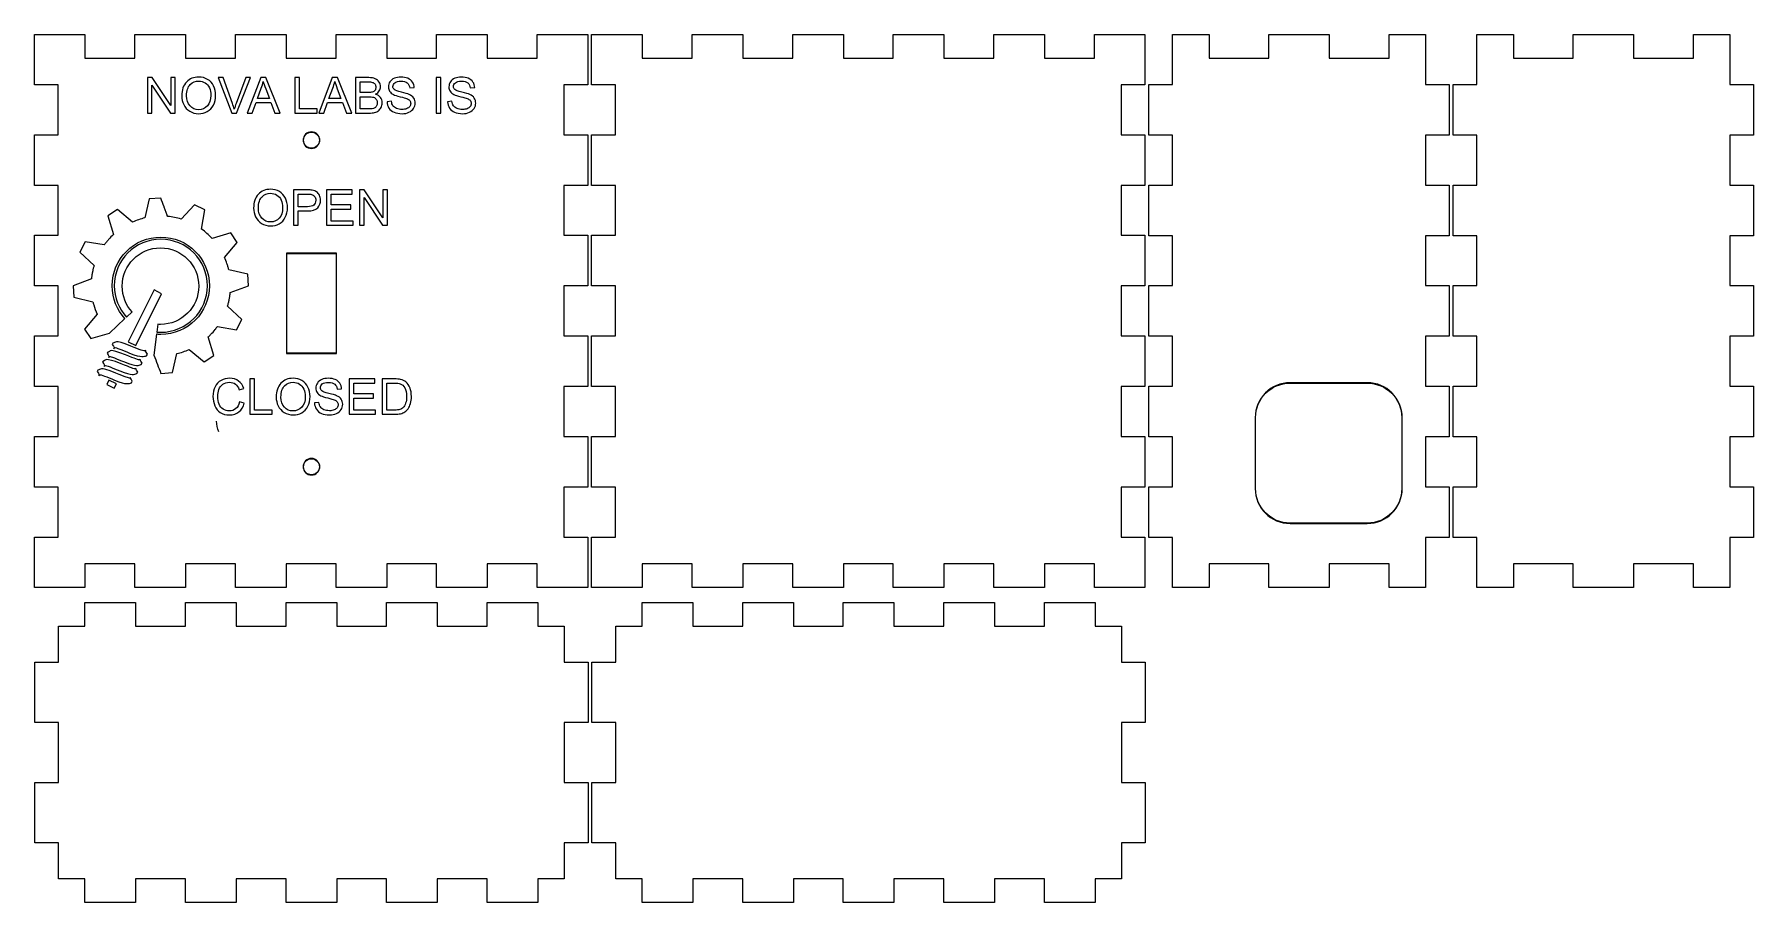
# Model space of a CAD drawing. Header units: millimetres. Extents: x -349 to 86, y 55 to 275.
import ezdxf

# ---------------------------------------------------------------- set-up
doc = ezdxf.new("R2010")
doc.units = ezdxf.units.MM
doc.header["$MEASUREMENT"] = 0
for name, color, linetype in [('cut', 7, 'Continuous'), ('engrave', 7, 'Continuous'), ('Layer 1', 7, 'Continuous')]:
    doc.layers.add(name, color=color, linetype=linetype)

msp = doc.modelspace()

# ---------------------------------------------------------------- linework, layer by layer
at = {"layer": 'cut', "color": 5, "lineweight": 9}
for points in [[(-349.1175, 274.9904), (-349.1175, 274.9904), (-336.3452, 274.9904), (-336.3452, 274.9904)], [(-349.1175, 262.2182), (-349.1175, 262.2182), (-349.1175, 274.9904), (-349.1175, 274.9904)], [(-336.3452, 274.9904), (-336.3452, 274.9904), (-336.3452, 268.9904), (-336.3452, 268.9904)], [(-323.708, 268.9904), (-323.708, 268.9904), (-323.708, 274.9904), (-323.708, 274.9904)], [(-323.708, 274.9904), (-323.708, 274.9904), (-310.8907, 274.9904), (-310.8907, 274.9904)], [(-310.8907, 274.9904), (-310.8907, 274.9904), (-310.8907, 268.9904), (-310.8907, 268.9904)], [(-298.2534, 268.9904), (-298.2534, 268.9904), (-298.2534, 274.9904), (-298.2534, 274.9904)], [(-298.2534, 274.9904), (-298.2534, 274.9904), (-285.4361, 274.9904), (-285.4361, 274.9904)], [(-285.4361, 274.9904), (-285.4361, 274.9904), (-285.4361, 268.9904), (-285.4361, 268.9904)], [(-272.7989, 268.9904), (-272.7989, 268.9904), (-272.7989, 274.9904), (-272.7989, 274.9904)], [(-272.7989, 274.9904), (-272.7989, 274.9904), (-259.9816, 274.9904), (-259.9816, 274.9904)], [(-259.9816, 274.9904), (-259.9816, 274.9904), (-259.9816, 268.9904), (-259.9816, 268.9904)], [(-247.3443, 268.9904), (-247.3443, 268.9904), (-247.3443, 274.9904), (-247.3443, 274.9904)], [(-247.3443, 274.9904), (-247.3443, 274.9904), (-234.5271, 274.9904), (-234.5271, 274.9904)], [(-234.5271, 274.9904), (-234.5271, 274.9904), (-234.5271, 268.9904), (-234.5271, 268.9904)], [(-221.8898, 268.9904), (-221.8898, 268.9904), (-221.8898, 274.9904), (-221.8898, 274.9904)], [(-221.8898, 274.9904), (-221.8898, 274.9904), (-209.1175, 274.9904), (-209.1175, 274.9904)], [(-209.1175, 274.9904), (-209.1175, 274.9904), (-209.1175, 262.2182), (-209.1175, 262.2182)], [(-208.1175, 274.9904), (-208.1175, 274.9904), (-195.3452, 274.9904), (-195.3452, 274.9904)], [(-208.1175, 262.2182), (-208.1175, 262.2182), (-208.1175, 274.9904), (-208.1175, 274.9904)], [(-195.3452, 274.9904), (-195.3452, 274.9904), (-195.3452, 268.9904), (-195.3452, 268.9904)], [(-182.708, 268.9904), (-182.708, 268.9904), (-182.708, 274.9904), (-182.708, 274.9904)], [(-182.708, 274.9904), (-182.708, 274.9904), (-169.8907, 274.9904), (-169.8907, 274.9904)], [(-169.8907, 274.9904), (-169.8907, 274.9904), (-169.8907, 268.9904), (-169.8907, 268.9904)], [(-157.2534, 268.9904), (-157.2534, 268.9904), (-157.2534, 274.9904), (-157.2534, 274.9904)], [(-157.2534, 274.9904), (-157.2534, 274.9904), (-144.4361, 274.9904), (-144.4361, 274.9904)], [(-144.4361, 274.9904), (-144.4361, 274.9904), (-144.4361, 268.9904), (-144.4361, 268.9904)], [(-131.7989, 268.9904), (-131.7989, 268.9904), (-131.7989, 274.9904), (-131.7989, 274.9904)], [(-131.7989, 274.9904), (-131.7989, 274.9904), (-118.9816, 274.9904), (-118.9816, 274.9904)], [(-118.9816, 274.9904), (-118.9816, 274.9904), (-118.9816, 268.9904), (-118.9816, 268.9904)], [(-106.3443, 268.9904), (-106.3443, 268.9904), (-106.3443, 274.9904), (-106.3443, 274.9904)], [(-106.3443, 274.9904), (-106.3443, 274.9904), (-93.5271, 274.9904), (-93.5271, 274.9904)], [(-93.5271, 274.9904), (-93.5271, 274.9904), (-93.5271, 268.9904), (-93.5271, 268.9904)], [(-80.8898, 268.9904), (-80.8898, 268.9904), (-80.8898, 274.9904), (-80.8898, 274.9904)], [(-80.8898, 274.9904), (-80.8898, 274.9904), (-68.1175, 274.9904), (-68.1175, 274.9904)], [(-68.1175, 274.9904), (-68.1175, 274.9904), (-68.1175, 262.2182), (-68.1175, 262.2182)], [(-61.1175, 274.9904), (-61.1175, 274.9904), (-51.8725, 274.9904), (-51.8725, 274.9904)], [(-61.1175, 262.3082), (-61.1175, 262.3082), (-61.1175, 274.9904), (-61.1175, 274.9904)], [(-51.8725, 274.9904), (-51.8725, 274.9904), (-51.8725, 268.9904), (-51.8725, 268.9904)], [(-36.7625, 268.9904), (-36.7625, 268.9904), (-36.7625, 274.9904), (-36.7625, 274.9904)], [(-36.7625, 274.9904), (-36.7625, 274.9904), (-21.4725, 274.9904), (-21.4725, 274.9904)], [(-21.4725, 274.9904), (-21.4725, 274.9904), (-21.4725, 268.9904), (-21.4725, 268.9904)], [(-6.3625, 268.9904), (-6.3625, 268.9904), (-6.3625, 274.9904), (-6.3625, 274.9904)], [(-6.3625, 274.9904), (-6.3625, 274.9904), (2.8825, 274.9904), (2.8825, 274.9904)], [(2.8825, 274.9904), (2.8825, 274.9904), (2.8825, 262.3082), (2.8825, 262.3082)], [(15.8825, 274.9904), (15.8825, 274.9904), (25.1275, 274.9904), (25.1275, 274.9904)], [(15.8825, 262.3082), (15.8825, 262.3082), (15.8825, 274.9904), (15.8825, 274.9904)], [(25.1275, 274.9904), (25.1275, 274.9904), (25.1275, 268.9904), (25.1275, 268.9904)], [(40.2375, 268.9904), (40.2375, 268.9904), (40.2375, 274.9904), (40.2375, 274.9904)], [(40.2375, 274.9904), (40.2375, 274.9904), (55.5275, 274.9904), (55.5275, 274.9904)], [(55.5275, 274.9904), (55.5275, 274.9904), (55.5275, 268.9904), (55.5275, 268.9904)], [(70.6375, 268.9904), (70.6375, 268.9904), (70.6375, 274.9904), (70.6375, 274.9904)], [(70.6375, 274.9904), (70.6375, 274.9904), (79.8825, 274.9904), (79.8825, 274.9904)], [(79.8825, 274.9904), (79.8825, 274.9904), (79.8825, 262.3082), (79.8825, 262.3082)], [(-336.3452, 268.9904), (-336.3452, 268.9904), (-323.708, 268.9904), (-323.708, 268.9904)], [(-310.8907, 268.9904), (-310.8907, 268.9904), (-298.2534, 268.9904), (-298.2534, 268.9904)], [(-285.4361, 268.9904), (-285.4361, 268.9904), (-272.7989, 268.9904), (-272.7989, 268.9904)], [(-259.9816, 268.9904), (-259.9816, 268.9904), (-247.3443, 268.9904), (-247.3443, 268.9904)], [(-234.5271, 268.9904), (-234.5271, 268.9904), (-221.8898, 268.9904), (-221.8898, 268.9904)], [(-195.3452, 268.9904), (-195.3452, 268.9904), (-182.708, 268.9904), (-182.708, 268.9904)], [(-169.8907, 268.9904), (-169.8907, 268.9904), (-157.2534, 268.9904), (-157.2534, 268.9904)], [(-144.4361, 268.9904), (-144.4361, 268.9904), (-131.7989, 268.9904), (-131.7989, 268.9904)], [(-118.9816, 268.9904), (-118.9816, 268.9904), (-106.3443, 268.9904), (-106.3443, 268.9904)], [(-93.5271, 268.9904), (-93.5271, 268.9904), (-80.8898, 268.9904), (-80.8898, 268.9904)], [(-51.8725, 268.9904), (-51.8725, 268.9904), (-36.7625, 268.9904), (-36.7625, 268.9904)], [(-21.4725, 268.9904), (-21.4725, 268.9904), (-6.3625, 268.9904), (-6.3625, 268.9904)], [(25.1275, 268.9904), (25.1275, 268.9904), (40.2375, 268.9904), (40.2375, 268.9904)], [(55.5275, 268.9904), (55.5275, 268.9904), (70.6375, 268.9904), (70.6375, 268.9904)], [(-343.1175, 262.2182), (-343.1175, 262.2182), (-349.1175, 262.2182), (-349.1175, 262.2182)], [(-343.1175, 249.5809), (-343.1175, 249.5809), (-343.1175, 262.2182), (-343.1175, 262.2182)], [(-209.1175, 262.2182), (-209.1175, 262.2182), (-215.1175, 262.2182), (-215.1175, 262.2182)], [(-215.1175, 262.2182), (-215.1175, 262.2182), (-215.1175, 249.5809), (-215.1175, 249.5809)], [(-202.1175, 262.2182), (-202.1175, 262.2182), (-208.1175, 262.2182), (-208.1175, 262.2182)], [(-202.1175, 249.5809), (-202.1175, 249.5809), (-202.1175, 262.2182), (-202.1175, 262.2182)], [(-68.1175, 262.2182), (-68.1175, 262.2182), (-74.1175, 262.2182), (-74.1175, 262.2182)], [(-74.1175, 262.2182), (-74.1175, 262.2182), (-74.1175, 249.5809), (-74.1175, 249.5809)], [(-67.1175, 249.4909), (-67.1175, 249.4909), (-67.1175, 262.3082), (-67.1175, 262.3082)], [(-67.1175, 262.3082), (-67.1175, 262.3082), (-61.1175, 262.3082), (-61.1175, 262.3082)], [(2.8825, 262.3082), (2.8825, 262.3082), (8.8825, 262.3082), (8.8825, 262.3082)], [(8.8825, 262.3082), (8.8825, 262.3082), (8.8825, 249.4909), (8.8825, 249.4909)], [(9.8825, 249.4909), (9.8825, 249.4909), (9.8825, 262.3082), (9.8825, 262.3082)], [(9.8825, 262.3082), (9.8825, 262.3082), (15.8825, 262.3082), (15.8825, 262.3082)], [(79.8825, 262.3082), (79.8825, 262.3082), (85.8825, 262.3082), (85.8825, 262.3082)], [(85.8825, 262.3082), (85.8825, 262.3082), (85.8825, 249.4909), (85.8825, 249.4909)], [(-349.1175, 236.7636), (-349.1175, 236.7636), (-349.1175, 249.5809), (-349.1175, 249.5809)], [(-349.1175, 249.5809), (-349.1175, 249.5809), (-343.1175, 249.5809), (-343.1175, 249.5809)], [(-279.0085, 250.3062), (-280.1655, 250.3062), (-281.1064, 249.3654), (-281.1064, 248.2084)], [(-281.1064, 248.2084), (-281.1064, 247.0515), (-280.1655, 246.1158), (-279.0085, 246.1158)], [(-281.0485, 248.2084), (-281.0485, 249.3332), (-280.1333, 250.2484), (-279.0085, 250.2484)], [(-279.0085, 246.1737), (-280.1333, 246.1737), (-281.0485, 247.0837), (-281.0485, 248.2084)], [(-276.9159, 248.2084), (-276.9159, 249.3654), (-277.8516, 250.3062), (-279.0085, 250.3062)], [(-279.0085, 250.2484), (-277.8838, 250.2484), (-276.9738, 249.3332), (-276.9738, 248.2084)], [(-279.0085, 246.1158), (-277.8516, 246.1158), (-276.9159, 247.0515), (-276.9159, 248.2084)], [(-276.9738, 248.2084), (-276.9738, 247.0837), (-277.8838, 246.1737), (-279.0085, 246.1737)], [(-215.1175, 249.5809), (-215.1175, 249.5809), (-209.1175, 249.5809), (-209.1175, 249.5809)], [(-209.1175, 249.5809), (-209.1175, 249.5809), (-209.1175, 236.7636), (-209.1175, 236.7636)], [(-208.1175, 236.7636), (-208.1175, 236.7636), (-208.1175, 249.5809), (-208.1175, 249.5809)], [(-208.1175, 249.5809), (-208.1175, 249.5809), (-202.1175, 249.5809), (-202.1175, 249.5809)], [(-74.1175, 249.5809), (-74.1175, 249.5809), (-68.1175, 249.5809), (-68.1175, 249.5809)], [(-68.1175, 249.5809), (-68.1175, 249.5809), (-68.1175, 236.7636), (-68.1175, 236.7636)], [(-61.1175, 249.4909), (-61.1175, 249.4909), (-67.1175, 249.4909), (-67.1175, 249.4909)], [(-61.1175, 236.8536), (-61.1175, 236.8536), (-61.1175, 249.4909), (-61.1175, 249.4909)], [(8.8825, 249.4909), (8.8825, 249.4909), (2.8825, 249.4909), (2.8825, 249.4909)], [(2.8825, 249.4909), (2.8825, 249.4909), (2.8825, 236.8536), (2.8825, 236.8536)], [(15.8825, 249.4909), (15.8825, 249.4909), (9.8825, 249.4909), (9.8825, 249.4909)], [(15.8825, 236.8536), (15.8825, 236.8536), (15.8825, 249.4909), (15.8825, 249.4909)], [(85.8825, 249.4909), (85.8825, 249.4909), (79.8825, 249.4909), (79.8825, 249.4909)], [(79.8825, 249.4909), (79.8825, 249.4909), (79.8825, 236.8536), (79.8825, 236.8536)], [(-343.1175, 236.7636), (-343.1175, 236.7636), (-349.1175, 236.7636), (-349.1175, 236.7636)], [(-343.1175, 224.1264), (-343.1175, 224.1264), (-343.1175, 236.7636), (-343.1175, 236.7636)], [(-209.1175, 236.7636), (-209.1175, 236.7636), (-215.1175, 236.7636), (-215.1175, 236.7636)], [(-215.1175, 236.7636), (-215.1175, 236.7636), (-215.1175, 224.1264), (-215.1175, 224.1264)], [(-202.1175, 236.7636), (-202.1175, 236.7636), (-208.1175, 236.7636), (-208.1175, 236.7636)], [(-202.1175, 224.1264), (-202.1175, 224.1264), (-202.1175, 236.7636), (-202.1175, 236.7636)], [(-68.1175, 236.7636), (-68.1175, 236.7636), (-74.1175, 236.7636), (-74.1175, 236.7636)], [(-74.1175, 236.7636), (-74.1175, 236.7636), (-74.1175, 224.1264), (-74.1175, 224.1264)], [(-67.1175, 224.0364), (-67.1175, 224.0364), (-67.1175, 236.8536), (-67.1175, 236.8536)], [(-67.1175, 236.8536), (-67.1175, 236.8536), (-61.1175, 236.8536), (-61.1175, 236.8536)], [(2.8825, 236.8536), (2.8825, 236.8536), (8.8825, 236.8536), (8.8825, 236.8536)], [(8.8825, 236.8536), (8.8825, 236.8536), (8.8825, 224.0364), (8.8825, 224.0364)], [(9.8825, 224.0364), (9.8825, 224.0364), (9.8825, 236.8536), (9.8825, 236.8536)], [(9.8825, 236.8536), (9.8825, 236.8536), (15.8825, 236.8536), (15.8825, 236.8536)], [(79.8825, 236.8536), (79.8825, 236.8536), (85.8825, 236.8536), (85.8825, 236.8536)], [(85.8825, 236.8536), (85.8825, 236.8536), (85.8825, 224.0364), (85.8825, 224.0364)], [(-349.1175, 211.3091), (-349.1175, 211.3091), (-349.1175, 224.1264), (-349.1175, 224.1264)], [(-349.1175, 224.1264), (-349.1175, 224.1264), (-343.1175, 224.1264), (-343.1175, 224.1264)], [(-215.1175, 224.1264), (-215.1175, 224.1264), (-209.1175, 224.1264), (-209.1175, 224.1264)], [(-209.1175, 224.1264), (-209.1175, 224.1264), (-209.1175, 211.3091), (-209.1175, 211.3091)], [(-208.1175, 211.3091), (-208.1175, 211.3091), (-208.1175, 224.1264), (-208.1175, 224.1264)], [(-208.1175, 224.1264), (-208.1175, 224.1264), (-202.1175, 224.1264), (-202.1175, 224.1264)], [(-74.1175, 224.1264), (-74.1175, 224.1264), (-68.1175, 224.1264), (-68.1175, 224.1264)], [(-68.1175, 224.1264), (-68.1175, 224.1264), (-68.1175, 211.3091), (-68.1175, 211.3091)], [(-61.1175, 224.0364), (-61.1175, 224.0364), (-67.1175, 224.0364), (-67.1175, 224.0364)], [(-61.1175, 211.3991), (-61.1175, 211.3991), (-61.1175, 224.0364), (-61.1175, 224.0364)], [(8.8825, 224.0364), (8.8825, 224.0364), (2.8825, 224.0364), (2.8825, 224.0364)], [(2.8825, 224.0364), (2.8825, 224.0364), (2.8825, 211.3991), (2.8825, 211.3991)], [(15.8825, 224.0364), (15.8825, 224.0364), (9.8825, 224.0364), (9.8825, 224.0364)], [(15.8825, 211.3991), (15.8825, 211.3991), (15.8825, 224.0364), (15.8825, 224.0364)], [(85.8825, 224.0364), (85.8825, 224.0364), (79.8825, 224.0364), (79.8825, 224.0364)], [(79.8825, 224.0364), (79.8825, 224.0364), (79.8825, 211.3991), (79.8825, 211.3991)], [(-285.3601, 219.583), (-285.3601, 219.583), (-285.3601, 219.5389), (-285.3601, 219.5389)], [(-285.316, 219.583), (-285.316, 219.583), (-285.3601, 219.583), (-285.3601, 219.583)], [(-285.3601, 219.5389), (-285.3601, 219.5389), (-285.3601, 194.2359), (-285.3601, 194.2359)], [(-272.7042, 219.583), (-272.7042, 219.583), (-285.316, 219.583), (-285.316, 219.583)], [(-285.2719, 219.4948), (-285.2719, 219.4948), (-272.7483, 219.4948), (-272.7483, 219.4948)], [(-285.2719, 194.28), (-285.2719, 194.28), (-285.2719, 219.4948), (-285.2719, 219.4948)], [(-272.7483, 219.4948), (-272.7483, 219.4948), (-272.7483, 194.28), (-272.7483, 194.28)], [(-272.6601, 219.583), (-272.6601, 219.583), (-272.7042, 219.583), (-272.7042, 219.583)], [(-272.6601, 219.5389), (-272.6601, 219.5389), (-272.6601, 219.583), (-272.6601, 219.583)], [(-272.6601, 194.2359), (-272.6601, 194.2359), (-272.6601, 219.5389), (-272.6601, 219.5389)], [(-343.1175, 211.3091), (-343.1175, 211.3091), (-349.1175, 211.3091), (-349.1175, 211.3091)], [(-343.1175, 198.6718), (-343.1175, 198.6718), (-343.1175, 211.3091), (-343.1175, 211.3091)], [(-209.1175, 211.3091), (-209.1175, 211.3091), (-215.1175, 211.3091), (-215.1175, 211.3091)], [(-215.1175, 211.3091), (-215.1175, 211.3091), (-215.1175, 198.6718), (-215.1175, 198.6718)], [(-202.1175, 211.3091), (-202.1175, 211.3091), (-208.1175, 211.3091), (-208.1175, 211.3091)], [(-202.1175, 198.6718), (-202.1175, 198.6718), (-202.1175, 211.3091), (-202.1175, 211.3091)], [(-68.1175, 211.3091), (-68.1175, 211.3091), (-74.1175, 211.3091), (-74.1175, 211.3091)], [(-74.1175, 211.3091), (-74.1175, 211.3091), (-74.1175, 198.6718), (-74.1175, 198.6718)], [(-67.1175, 198.5818), (-67.1175, 198.5818), (-67.1175, 211.3991), (-67.1175, 211.3991)], [(-67.1175, 211.3991), (-67.1175, 211.3991), (-61.1175, 211.3991), (-61.1175, 211.3991)], [(2.8825, 211.3991), (2.8825, 211.3991), (8.8825, 211.3991), (8.8825, 211.3991)], [(8.8825, 211.3991), (8.8825, 211.3991), (8.8825, 198.5818), (8.8825, 198.5818)], [(9.8825, 198.5818), (9.8825, 198.5818), (9.8825, 211.3991), (9.8825, 211.3991)], [(9.8825, 211.3991), (9.8825, 211.3991), (15.8825, 211.3991), (15.8825, 211.3991)], [(79.8825, 211.3991), (79.8825, 211.3991), (85.8825, 211.3991), (85.8825, 211.3991)], [(85.8825, 211.3991), (85.8825, 211.3991), (85.8825, 198.5818), (85.8825, 198.5818)], [(-349.1175, 185.8545), (-349.1175, 185.8545), (-349.1175, 198.6718), (-349.1175, 198.6718)], [(-349.1175, 198.6718), (-349.1175, 198.6718), (-343.1175, 198.6718), (-343.1175, 198.6718)], [(-215.1175, 198.6718), (-215.1175, 198.6718), (-209.1175, 198.6718), (-209.1175, 198.6718)], [(-209.1175, 198.6718), (-209.1175, 198.6718), (-209.1175, 185.8545), (-209.1175, 185.8545)], [(-208.1175, 185.8545), (-208.1175, 185.8545), (-208.1175, 198.6718), (-208.1175, 198.6718)], [(-208.1175, 198.6718), (-208.1175, 198.6718), (-202.1175, 198.6718), (-202.1175, 198.6718)], [(-74.1175, 198.6718), (-74.1175, 198.6718), (-68.1175, 198.6718), (-68.1175, 198.6718)], [(-68.1175, 198.6718), (-68.1175, 198.6718), (-68.1175, 185.8545), (-68.1175, 185.8545)], [(-61.1175, 198.5818), (-61.1175, 198.5818), (-67.1175, 198.5818), (-67.1175, 198.5818)], [(-61.1175, 185.9445), (-61.1175, 185.9445), (-61.1175, 198.5818), (-61.1175, 198.5818)], [(8.8825, 198.5818), (8.8825, 198.5818), (2.8825, 198.5818), (2.8825, 198.5818)], [(2.8825, 198.5818), (2.8825, 198.5818), (2.8825, 185.9445), (2.8825, 185.9445)], [(15.8825, 198.5818), (15.8825, 198.5818), (9.8825, 198.5818), (9.8825, 198.5818)], [(15.8825, 185.9445), (15.8825, 185.9445), (15.8825, 198.5818), (15.8825, 198.5818)], [(85.8825, 198.5818), (85.8825, 198.5818), (79.8825, 198.5818), (79.8825, 198.5818)], [(79.8825, 198.5818), (79.8825, 198.5818), (79.8825, 185.9445), (79.8825, 185.9445)], [(-285.3601, 194.2359), (-285.3601, 194.2359), (-285.3601, 194.183), (-285.3601, 194.183)], [(-285.3601, 194.183), (-285.3601, 194.183), (-285.316, 194.183), (-285.316, 194.183)], [(-285.316, 194.183), (-285.316, 194.183), (-272.7042, 194.183), (-272.7042, 194.183)], [(-272.7483, 194.28), (-272.7483, 194.28), (-285.2719, 194.28), (-285.2719, 194.28)], [(-272.7042, 194.183), (-272.7042, 194.183), (-272.6601, 194.183), (-272.6601, 194.183)], [(-272.6601, 194.183), (-272.6601, 194.183), (-272.6601, 194.2359), (-272.6601, 194.2359)], [(-343.1175, 185.8545), (-343.1175, 185.8545), (-349.1175, 185.8545), (-349.1175, 185.8545)], [(-343.1175, 173.2173), (-343.1175, 173.2173), (-343.1175, 185.8545), (-343.1175, 185.8545)], [(-209.1175, 185.8545), (-209.1175, 185.8545), (-215.1175, 185.8545), (-215.1175, 185.8545)], [(-215.1175, 185.8545), (-215.1175, 185.8545), (-215.1175, 173.2173), (-215.1175, 173.2173)], [(-202.1175, 185.8545), (-202.1175, 185.8545), (-208.1175, 185.8545), (-208.1175, 185.8545)], [(-202.1175, 173.2173), (-202.1175, 173.2173), (-202.1175, 185.8545), (-202.1175, 185.8545)], [(-68.1175, 185.8545), (-68.1175, 185.8545), (-74.1175, 185.8545), (-74.1175, 185.8545)], [(-74.1175, 185.8545), (-74.1175, 185.8545), (-74.1175, 173.2173), (-74.1175, 173.2173)], [(-67.1175, 173.1273), (-67.1175, 173.1273), (-67.1175, 185.9445), (-67.1175, 185.9445)], [(-67.1175, 185.9445), (-67.1175, 185.9445), (-61.1175, 185.9445), (-61.1175, 185.9445)], [(-31.404, 186.8245), (-36.295, 186.8245), (-40.2323, 182.8784), (-40.2323, 177.9874)], [(-40.1353, 177.9874), (-40.1353, 182.8254), (-36.242, 186.7186), (-31.404, 186.7186)], [(-11.8689, 186.8245), (-11.8689, 186.8245), (-31.404, 186.8245), (-31.404, 186.8245)], [(-31.404, 186.8245), (-31.404, 186.8245), (-31.404, 186.8245), (-31.404, 186.8245)], [(-31.404, 186.7186), (-31.404, 186.7186), (-11.8689, 186.7186), (-11.8689, 186.7186)], [(-31.404, 186.7186), (-31.404, 186.7186), (-31.404, 186.7186), (-31.404, 186.7186)], [(-3.0319, 177.9874), (-3.0319, 182.8784), (-6.9779, 186.8245), (-11.8689, 186.8245)], [(-11.8689, 186.7186), (-7.031, 186.7186), (-3.1377, 182.8254), (-3.1377, 177.9874)], [(2.8825, 185.9445), (2.8825, 185.9445), (8.8825, 185.9445), (8.8825, 185.9445)], [(8.8825, 185.9445), (8.8825, 185.9445), (8.8825, 173.1273), (8.8825, 173.1273)], [(9.8825, 173.1273), (9.8825, 173.1273), (9.8825, 185.9445), (9.8825, 185.9445)], [(9.8825, 185.9445), (9.8825, 185.9445), (15.8825, 185.9445), (15.8825, 185.9445)], [(79.8825, 185.9445), (79.8825, 185.9445), (85.8825, 185.9445), (85.8825, 185.9445)], [(85.8825, 185.9445), (85.8825, 185.9445), (85.8825, 173.1273), (85.8825, 173.1273)], [(-40.2323, 177.9874), (-40.2323, 177.9874), (-40.2323, 160.031), (-40.2323, 160.031)], [(-40.1353, 160.031), (-40.1353, 160.031), (-40.1353, 177.9874), (-40.1353, 177.9874)], [(-3.1377, 177.9874), (-3.1377, 177.9874), (-3.1377, 160.031), (-3.1377, 160.031)], [(-3.0319, 160.031), (-3.0319, 160.031), (-3.0319, 177.9874), (-3.0319, 177.9874)], [(-349.1175, 160.4), (-349.1175, 160.4), (-349.1175, 173.2173), (-349.1175, 173.2173)], [(-349.1175, 173.2173), (-349.1175, 173.2173), (-343.1175, 173.2173), (-343.1175, 173.2173)], [(-215.1175, 173.2173), (-215.1175, 173.2173), (-209.1175, 173.2173), (-209.1175, 173.2173)], [(-209.1175, 173.2173), (-209.1175, 173.2173), (-209.1175, 160.4), (-209.1175, 160.4)], [(-208.1175, 160.4), (-208.1175, 160.4), (-208.1175, 173.2173), (-208.1175, 173.2173)], [(-208.1175, 173.2173), (-208.1175, 173.2173), (-202.1175, 173.2173), (-202.1175, 173.2173)], [(-74.1175, 173.2173), (-74.1175, 173.2173), (-68.1175, 173.2173), (-68.1175, 173.2173)], [(-68.1175, 173.2173), (-68.1175, 173.2173), (-68.1175, 160.4), (-68.1175, 160.4)], [(-61.1175, 173.1273), (-61.1175, 173.1273), (-67.1175, 173.1273), (-67.1175, 173.1273)], [(-61.1175, 160.49), (-61.1175, 160.49), (-61.1175, 173.1273), (-61.1175, 173.1273)], [(8.8825, 173.1273), (8.8825, 173.1273), (2.8825, 173.1273), (2.8825, 173.1273)], [(2.8825, 173.1273), (2.8825, 173.1273), (2.8825, 160.49), (2.8825, 160.49)], [(15.8825, 173.1273), (15.8825, 173.1273), (9.8825, 173.1273), (9.8825, 173.1273)], [(15.8825, 160.49), (15.8825, 160.49), (15.8825, 173.1273), (15.8825, 173.1273)], [(85.8825, 173.1273), (85.8825, 173.1273), (79.8825, 173.1273), (79.8825, 173.1273)], [(79.8825, 173.1273), (79.8825, 173.1273), (79.8825, 160.49), (79.8825, 160.49)], [(-279.0085, 167.6562), (-280.1655, 167.6562), (-281.1064, 166.7154), (-281.1064, 165.5584)], [(-281.1064, 165.5584), (-281.1064, 164.4014), (-280.1655, 163.4658), (-279.0085, 163.4658)], [(-281.0485, 165.5584), (-281.0485, 166.6832), (-280.1333, 167.5984), (-279.0085, 167.5984)], [(-279.0085, 163.5236), (-280.1333, 163.5236), (-281.0485, 164.4337), (-281.0485, 165.5584)], [(-276.9159, 165.5584), (-276.9159, 166.7154), (-277.8516, 167.6562), (-279.0085, 167.6562)], [(-279.0085, 167.5984), (-277.8838, 167.5984), (-276.9738, 166.6832), (-276.9738, 165.5584)], [(-279.0085, 163.4658), (-277.8516, 163.4658), (-276.9159, 164.4014), (-276.9159, 165.5584)], [(-276.9738, 165.5584), (-276.9738, 164.4337), (-277.8838, 163.5236), (-279.0085, 163.5236)], [(-343.1175, 160.4), (-343.1175, 160.4), (-349.1175, 160.4), (-349.1175, 160.4)], [(-343.1175, 147.7627), (-343.1175, 147.7627), (-343.1175, 160.4), (-343.1175, 160.4)], [(-209.1175, 160.4), (-209.1175, 160.4), (-215.1175, 160.4), (-215.1175, 160.4)], [(-215.1175, 160.4), (-215.1175, 160.4), (-215.1175, 147.7627), (-215.1175, 147.7627)], [(-202.1175, 160.4), (-202.1175, 160.4), (-208.1175, 160.4), (-208.1175, 160.4)], [(-202.1175, 147.7627), (-202.1175, 147.7627), (-202.1175, 160.4), (-202.1175, 160.4)], [(-68.1175, 160.4), (-68.1175, 160.4), (-74.1175, 160.4), (-74.1175, 160.4)], [(-74.1175, 160.4), (-74.1175, 160.4), (-74.1175, 147.7627), (-74.1175, 147.7627)], [(-67.1175, 147.6727), (-67.1175, 147.6727), (-67.1175, 160.49), (-67.1175, 160.49)], [(-67.1175, 160.49), (-67.1175, 160.49), (-61.1175, 160.49), (-61.1175, 160.49)], [(-40.2323, 160.031), (-40.2323, 155.14), (-36.295, 151.2027), (-31.404, 151.2027)], [(-31.404, 151.2998), (-36.242, 151.2998), (-40.1353, 155.193), (-40.1353, 160.031)], [(-11.8689, 151.2027), (-6.9779, 151.2027), (-3.0319, 155.14), (-3.0319, 160.031)], [(-3.1377, 160.031), (-3.1377, 155.193), (-7.031, 151.2998), (-11.8689, 151.2998)], [(2.8825, 160.49), (2.8825, 160.49), (8.8825, 160.49), (8.8825, 160.49)], [(8.8825, 160.49), (8.8825, 160.49), (8.8825, 147.6727), (8.8825, 147.6727)], [(9.8825, 147.6727), (9.8825, 147.6727), (9.8825, 160.49), (9.8825, 160.49)], [(9.8825, 160.49), (9.8825, 160.49), (15.8825, 160.49), (15.8825, 160.49)], [(79.8825, 160.49), (79.8825, 160.49), (85.8825, 160.49), (85.8825, 160.49)], [(85.8825, 160.49), (85.8825, 160.49), (85.8825, 147.6727), (85.8825, 147.6727)], [(-11.8689, 151.2998), (-11.8689, 151.2998), (-31.404, 151.2998), (-31.404, 151.2998)], [(-31.404, 151.2027), (-31.404, 151.2027), (-11.8689, 151.2027), (-11.8689, 151.2027)], [(-349.1175, 134.9904), (-349.1175, 134.9904), (-349.1175, 147.7627), (-349.1175, 147.7627)], [(-349.1175, 147.7627), (-349.1175, 147.7627), (-343.1175, 147.7627), (-343.1175, 147.7627)], [(-215.1175, 147.7627), (-215.1175, 147.7627), (-209.1175, 147.7627), (-209.1175, 147.7627)], [(-209.1175, 147.7627), (-209.1175, 147.7627), (-209.1175, 134.9904), (-209.1175, 134.9904)], [(-208.1175, 134.9904), (-208.1175, 134.9904), (-208.1175, 147.7627), (-208.1175, 147.7627)], [(-208.1175, 147.7627), (-208.1175, 147.7627), (-202.1175, 147.7627), (-202.1175, 147.7627)], [(-74.1175, 147.7627), (-74.1175, 147.7627), (-68.1175, 147.7627), (-68.1175, 147.7627)], [(-68.1175, 147.7627), (-68.1175, 147.7627), (-68.1175, 134.9904), (-68.1175, 134.9904)], [(-61.1175, 147.6727), (-61.1175, 147.6727), (-67.1175, 147.6727), (-67.1175, 147.6727)], [(-61.1175, 134.9904), (-61.1175, 134.9904), (-61.1175, 147.6727), (-61.1175, 147.6727)], [(8.8825, 147.6727), (8.8825, 147.6727), (2.8825, 147.6727), (2.8825, 147.6727)], [(2.8825, 147.6727), (2.8825, 147.6727), (2.8825, 134.9904), (2.8825, 134.9904)], [(15.8825, 147.6727), (15.8825, 147.6727), (9.8825, 147.6727), (9.8825, 147.6727)], [(15.8825, 134.9904), (15.8825, 134.9904), (15.8825, 147.6727), (15.8825, 147.6727)], [(85.8825, 147.6727), (85.8825, 147.6727), (79.8825, 147.6727), (79.8825, 147.6727)], [(79.8825, 147.6727), (79.8825, 147.6727), (79.8825, 134.9904), (79.8825, 134.9904)], [(-323.708, 140.9904), (-323.708, 140.9904), (-336.3452, 140.9904), (-336.3452, 140.9904)], [(-336.3452, 140.9904), (-336.3452, 140.9904), (-336.3452, 134.9904), (-336.3452, 134.9904)], [(-323.708, 134.9904), (-323.708, 134.9904), (-323.708, 140.9904), (-323.708, 140.9904)], [(-298.2534, 140.9904), (-298.2534, 140.9904), (-310.8907, 140.9904), (-310.8907, 140.9904)], [(-310.8907, 140.9904), (-310.8907, 140.9904), (-310.8907, 134.9904), (-310.8907, 134.9904)], [(-298.2534, 134.9904), (-298.2534, 134.9904), (-298.2534, 140.9904), (-298.2534, 140.9904)], [(-272.7989, 140.9904), (-272.7989, 140.9904), (-285.4361, 140.9904), (-285.4361, 140.9904)], [(-285.4361, 140.9904), (-285.4361, 140.9904), (-285.4361, 134.9904), (-285.4361, 134.9904)], [(-272.7989, 134.9904), (-272.7989, 134.9904), (-272.7989, 140.9904), (-272.7989, 140.9904)], [(-247.3443, 140.9904), (-247.3443, 140.9904), (-259.9816, 140.9904), (-259.9816, 140.9904)], [(-259.9816, 140.9904), (-259.9816, 140.9904), (-259.9816, 134.9904), (-259.9816, 134.9904)], [(-247.3443, 134.9904), (-247.3443, 134.9904), (-247.3443, 140.9904), (-247.3443, 140.9904)], [(-221.8898, 140.9904), (-221.8898, 140.9904), (-234.5271, 140.9904), (-234.5271, 140.9904)], [(-234.5271, 140.9904), (-234.5271, 140.9904), (-234.5271, 134.9904), (-234.5271, 134.9904)], [(-221.8898, 134.9904), (-221.8898, 134.9904), (-221.8898, 140.9904), (-221.8898, 140.9904)], [(-182.708, 140.9904), (-182.708, 140.9904), (-195.3452, 140.9904), (-195.3452, 140.9904)], [(-195.3452, 140.9904), (-195.3452, 140.9904), (-195.3452, 134.9904), (-195.3452, 134.9904)], [(-182.708, 134.9904), (-182.708, 134.9904), (-182.708, 140.9904), (-182.708, 140.9904)], [(-157.2534, 140.9904), (-157.2534, 140.9904), (-169.8907, 140.9904), (-169.8907, 140.9904)], [(-169.8907, 140.9904), (-169.8907, 140.9904), (-169.8907, 134.9904), (-169.8907, 134.9904)], [(-157.2534, 134.9904), (-157.2534, 134.9904), (-157.2534, 140.9904), (-157.2534, 140.9904)], [(-131.7989, 140.9904), (-131.7989, 140.9904), (-144.4361, 140.9904), (-144.4361, 140.9904)], [(-144.4361, 140.9904), (-144.4361, 140.9904), (-144.4361, 134.9904), (-144.4361, 134.9904)], [(-131.7989, 134.9904), (-131.7989, 134.9904), (-131.7989, 140.9904), (-131.7989, 140.9904)], [(-106.3443, 140.9904), (-106.3443, 140.9904), (-118.9816, 140.9904), (-118.9816, 140.9904)], [(-118.9816, 140.9904), (-118.9816, 140.9904), (-118.9816, 134.9904), (-118.9816, 134.9904)], [(-106.3443, 134.9904), (-106.3443, 134.9904), (-106.3443, 140.9904), (-106.3443, 140.9904)], [(-80.8898, 140.9904), (-80.8898, 140.9904), (-93.5271, 140.9904), (-93.5271, 140.9904)], [(-93.5271, 140.9904), (-93.5271, 140.9904), (-93.5271, 134.9904), (-93.5271, 134.9904)], [(-80.8898, 134.9904), (-80.8898, 134.9904), (-80.8898, 140.9904), (-80.8898, 140.9904)], [(-36.7625, 140.9904), (-36.7625, 140.9904), (-51.8725, 140.9904), (-51.8725, 140.9904)], [(-51.8725, 140.9904), (-51.8725, 140.9904), (-51.8725, 134.9904), (-51.8725, 134.9904)], [(-36.7625, 134.9904), (-36.7625, 134.9904), (-36.7625, 140.9904), (-36.7625, 140.9904)], [(-6.3625, 140.9904), (-6.3625, 140.9904), (-21.4725, 140.9904), (-21.4725, 140.9904)], [(-21.4725, 140.9904), (-21.4725, 140.9904), (-21.4725, 134.9904), (-21.4725, 134.9904)], [(-6.3625, 134.9904), (-6.3625, 134.9904), (-6.3625, 140.9904), (-6.3625, 140.9904)], [(40.2375, 140.9904), (40.2375, 140.9904), (25.1275, 140.9904), (25.1275, 140.9904)], [(25.1275, 140.9904), (25.1275, 140.9904), (25.1275, 134.9904), (25.1275, 134.9904)], [(40.2375, 134.9904), (40.2375, 134.9904), (40.2375, 140.9904), (40.2375, 140.9904)], [(70.6375, 140.9904), (70.6375, 140.9904), (55.5275, 140.9904), (55.5275, 140.9904)], [(55.5275, 140.9904), (55.5275, 140.9904), (55.5275, 134.9904), (55.5275, 134.9904)], [(70.6375, 134.9904), (70.6375, 134.9904), (70.6375, 140.9904), (70.6375, 140.9904)], [(-336.3452, 134.9904), (-336.3452, 134.9904), (-349.1175, 134.9904), (-349.1175, 134.9904)], [(-310.8907, 134.9904), (-310.8907, 134.9904), (-323.708, 134.9904), (-323.708, 134.9904)], [(-285.4361, 134.9904), (-285.4361, 134.9904), (-298.2534, 134.9904), (-298.2534, 134.9904)], [(-259.9816, 134.9904), (-259.9816, 134.9904), (-272.7989, 134.9904), (-272.7989, 134.9904)], [(-234.5271, 134.9904), (-234.5271, 134.9904), (-247.3443, 134.9904), (-247.3443, 134.9904)], [(-209.1175, 134.9904), (-209.1175, 134.9904), (-221.8898, 134.9904), (-221.8898, 134.9904)], [(-195.3452, 134.9904), (-195.3452, 134.9904), (-208.1175, 134.9904), (-208.1175, 134.9904)], [(-169.8907, 134.9904), (-169.8907, 134.9904), (-182.708, 134.9904), (-182.708, 134.9904)], [(-144.4361, 134.9904), (-144.4361, 134.9904), (-157.2534, 134.9904), (-157.2534, 134.9904)], [(-118.9816, 134.9904), (-118.9816, 134.9904), (-131.7989, 134.9904), (-131.7989, 134.9904)], [(-93.5271, 134.9904), (-93.5271, 134.9904), (-106.3443, 134.9904), (-106.3443, 134.9904)], [(-68.1175, 134.9904), (-68.1175, 134.9904), (-80.8898, 134.9904), (-80.8898, 134.9904)], [(-51.8725, 134.9904), (-51.8725, 134.9904), (-61.1175, 134.9904), (-61.1175, 134.9904)], [(-21.4725, 134.9904), (-21.4725, 134.9904), (-36.7625, 134.9904), (-36.7625, 134.9904)], [(2.8825, 134.9904), (2.8825, 134.9904), (-6.3625, 134.9904), (-6.3625, 134.9904)], [(25.1275, 134.9904), (25.1275, 134.9904), (15.8825, 134.9904), (15.8825, 134.9904)], [(55.5275, 134.9904), (55.5275, 134.9904), (40.2375, 134.9904), (40.2375, 134.9904)], [(79.8825, 134.9904), (79.8825, 134.9904), (70.6375, 134.9904), (70.6375, 134.9904)], [(-336.3547, 125.2298), (-336.3547, 125.2298), (-336.3547, 131.2298), (-336.3547, 131.2298)], [(-336.3547, 131.2298), (-336.3547, 131.2298), (-323.5374, 131.2298), (-323.5374, 131.2298)], [(-323.5374, 131.2298), (-323.5374, 131.2298), (-323.5374, 125.2298), (-323.5374, 125.2298)], [(-310.9001, 125.2298), (-310.9001, 125.2298), (-310.9001, 131.2298), (-310.9001, 131.2298)], [(-310.9001, 131.2298), (-310.9001, 131.2298), (-298.0829, 131.2298), (-298.0829, 131.2298)], [(-298.0829, 131.2298), (-298.0829, 131.2298), (-298.0829, 125.2298), (-298.0829, 125.2298)], [(-285.4456, 125.2298), (-285.4456, 125.2298), (-285.4456, 131.2298), (-285.4456, 131.2298)], [(-285.4456, 131.2298), (-285.4456, 131.2298), (-272.6283, 131.2298), (-272.6283, 131.2298)], [(-272.6283, 131.2298), (-272.6283, 131.2298), (-272.6283, 125.2298), (-272.6283, 125.2298)], [(-259.991, 125.2298), (-259.991, 125.2298), (-259.991, 131.2298), (-259.991, 131.2298)], [(-259.991, 131.2298), (-259.991, 131.2298), (-247.1738, 131.2298), (-247.1738, 131.2298)], [(-247.1738, 131.2298), (-247.1738, 131.2298), (-247.1738, 125.2298), (-247.1738, 125.2298)], [(-234.5365, 125.2298), (-234.5365, 125.2298), (-234.5365, 131.2298), (-234.5365, 131.2298)], [(-234.5365, 131.2298), (-234.5365, 131.2298), (-221.7192, 131.2298), (-221.7192, 131.2298)], [(-221.7192, 131.2298), (-221.7192, 131.2298), (-221.7192, 125.2298), (-221.7192, 125.2298)], [(-195.3547, 125.2298), (-195.3547, 125.2298), (-195.3547, 131.2298), (-195.3547, 131.2298)], [(-195.3547, 131.2298), (-195.3547, 131.2298), (-182.5374, 131.2298), (-182.5374, 131.2298)], [(-182.5374, 131.2298), (-182.5374, 131.2298), (-182.5374, 125.2298), (-182.5374, 125.2298)], [(-169.9001, 125.2298), (-169.9001, 125.2298), (-169.9001, 131.2298), (-169.9001, 131.2298)], [(-169.9001, 131.2298), (-169.9001, 131.2298), (-157.0829, 131.2298), (-157.0829, 131.2298)], [(-157.0829, 131.2298), (-157.0829, 131.2298), (-157.0829, 125.2298), (-157.0829, 125.2298)], [(-144.4456, 125.2298), (-144.4456, 125.2298), (-144.4456, 131.2298), (-144.4456, 131.2298)], [(-144.4456, 131.2298), (-144.4456, 131.2298), (-131.6283, 131.2298), (-131.6283, 131.2298)], [(-131.6283, 131.2298), (-131.6283, 131.2298), (-131.6283, 125.2298), (-131.6283, 125.2298)], [(-118.991, 125.2298), (-118.991, 125.2298), (-118.991, 131.2298), (-118.991, 131.2298)], [(-118.991, 131.2298), (-118.991, 131.2298), (-106.1738, 131.2298), (-106.1738, 131.2298)], [(-106.1738, 131.2298), (-106.1738, 131.2298), (-106.1738, 125.2298), (-106.1738, 125.2298)], [(-93.5365, 125.2298), (-93.5365, 125.2298), (-93.5365, 131.2298), (-93.5365, 131.2298)], [(-93.5365, 131.2298), (-93.5365, 131.2298), (-80.7192, 131.2298), (-80.7192, 131.2298)], [(-80.7192, 131.2298), (-80.7192, 131.2298), (-80.7192, 125.2298), (-80.7192, 125.2298)], [(-343.037, 125.2298), (-343.037, 125.2298), (-336.3547, 125.2298), (-336.3547, 125.2298)], [(-343.037, 116.0748), (-343.037, 116.0748), (-343.037, 125.2298), (-343.037, 125.2298)], [(-323.5374, 125.2298), (-323.5374, 125.2298), (-310.9001, 125.2298), (-310.9001, 125.2298)], [(-298.0829, 125.2298), (-298.0829, 125.2298), (-285.4456, 125.2298), (-285.4456, 125.2298)], [(-272.6283, 125.2298), (-272.6283, 125.2298), (-259.991, 125.2298), (-259.991, 125.2298)], [(-247.1738, 125.2298), (-247.1738, 125.2298), (-234.5365, 125.2298), (-234.5365, 125.2298)], [(-221.7192, 125.2298), (-221.7192, 125.2298), (-215.037, 125.2298), (-215.037, 125.2298)], [(-215.037, 125.2298), (-215.037, 125.2298), (-215.037, 116.0748), (-215.037, 116.0748)], [(-202.037, 125.2298), (-202.037, 125.2298), (-195.3547, 125.2298), (-195.3547, 125.2298)], [(-202.037, 116.0748), (-202.037, 116.0748), (-202.037, 125.2298), (-202.037, 125.2298)], [(-182.5374, 125.2298), (-182.5374, 125.2298), (-169.9001, 125.2298), (-169.9001, 125.2298)], [(-157.0829, 125.2298), (-157.0829, 125.2298), (-144.4456, 125.2298), (-144.4456, 125.2298)], [(-131.6283, 125.2298), (-131.6283, 125.2298), (-118.991, 125.2298), (-118.991, 125.2298)], [(-106.1738, 125.2298), (-106.1738, 125.2298), (-93.5365, 125.2298), (-93.5365, 125.2298)], [(-80.7192, 125.2298), (-80.7192, 125.2298), (-74.037, 125.2298), (-74.037, 125.2298)], [(-74.037, 125.2298), (-74.037, 125.2298), (-74.037, 116.0748), (-74.037, 116.0748)], [(-349.037, 100.7848), (-349.037, 100.7848), (-349.037, 116.0748), (-349.037, 116.0748)], [(-349.037, 116.0748), (-349.037, 116.0748), (-343.037, 116.0748), (-343.037, 116.0748)], [(-215.037, 116.0748), (-215.037, 116.0748), (-209.037, 116.0748), (-209.037, 116.0748)], [(-209.037, 116.0748), (-209.037, 116.0748), (-209.037, 100.7848), (-209.037, 100.7848)], [(-208.037, 100.7848), (-208.037, 100.7848), (-208.037, 116.0748), (-208.037, 116.0748)], [(-208.037, 116.0748), (-208.037, 116.0748), (-202.037, 116.0748), (-202.037, 116.0748)], [(-74.037, 116.0748), (-74.037, 116.0748), (-68.0369, 116.0748), (-68.0369, 116.0748)], [(-68.0369, 116.0748), (-68.0369, 116.0748), (-68.0369, 100.7848), (-68.0369, 100.7848)], [(-343.037, 100.7848), (-343.037, 100.7848), (-349.037, 100.7848), (-349.037, 100.7848)], [(-343.037, 85.6748), (-343.037, 85.6748), (-343.037, 100.7848), (-343.037, 100.7848)], [(-209.037, 100.7848), (-209.037, 100.7848), (-215.037, 100.7848), (-215.037, 100.7848)], [(-215.037, 100.7848), (-215.037, 100.7848), (-215.037, 85.6748), (-215.037, 85.6748)], [(-202.037, 100.7848), (-202.037, 100.7848), (-208.037, 100.7848), (-208.037, 100.7848)], [(-202.037, 85.6748), (-202.037, 85.6748), (-202.037, 100.7848), (-202.037, 100.7848)], [(-68.0369, 100.7848), (-68.0369, 100.7848), (-74.037, 100.7848), (-74.037, 100.7848)], [(-74.037, 100.7848), (-74.037, 100.7848), (-74.037, 85.6748), (-74.037, 85.6748)], [(-349.037, 70.3848), (-349.037, 70.3848), (-349.037, 85.6748), (-349.037, 85.6748)], [(-349.037, 85.6748), (-349.037, 85.6748), (-343.037, 85.6748), (-343.037, 85.6748)], [(-215.037, 85.6748), (-215.037, 85.6748), (-209.037, 85.6748), (-209.037, 85.6748)], [(-209.037, 85.6748), (-209.037, 85.6748), (-209.037, 70.3848), (-209.037, 70.3848)], [(-208.037, 70.3848), (-208.037, 70.3848), (-208.037, 85.6748), (-208.037, 85.6748)], [(-208.037, 85.6748), (-208.037, 85.6748), (-202.037, 85.6748), (-202.037, 85.6748)], [(-74.037, 85.6748), (-74.037, 85.6748), (-68.0369, 85.6748), (-68.0369, 85.6748)], [(-68.0369, 85.6748), (-68.0369, 85.6748), (-68.0369, 70.3848), (-68.0369, 70.3848)], [(-343.037, 70.3848), (-343.037, 70.3848), (-349.037, 70.3848), (-349.037, 70.3848)], [(-343.037, 61.2298), (-343.037, 61.2298), (-343.037, 70.3848), (-343.037, 70.3848)], [(-209.037, 70.3848), (-209.037, 70.3848), (-215.037, 70.3848), (-215.037, 70.3848)], [(-215.037, 70.3848), (-215.037, 70.3848), (-215.037, 61.2298), (-215.037, 61.2298)], [(-202.037, 70.3848), (-202.037, 70.3848), (-208.037, 70.3848), (-208.037, 70.3848)], [(-202.037, 61.2298), (-202.037, 61.2298), (-202.037, 70.3848), (-202.037, 70.3848)], [(-68.0369, 70.3848), (-68.0369, 70.3848), (-74.037, 70.3848), (-74.037, 70.3848)], [(-74.037, 70.3848), (-74.037, 70.3848), (-74.037, 61.2298), (-74.037, 61.2298)], [(-336.3547, 61.2298), (-336.3547, 61.2298), (-343.037, 61.2298), (-343.037, 61.2298)], [(-336.3547, 55.2298), (-336.3547, 55.2298), (-336.3547, 61.2298), (-336.3547, 61.2298)], [(-310.9001, 61.2298), (-310.9001, 61.2298), (-323.5374, 61.2298), (-323.5374, 61.2298)], [(-323.5374, 61.2298), (-323.5374, 61.2298), (-323.5374, 55.2298), (-323.5374, 55.2298)], [(-310.9001, 55.2298), (-310.9001, 55.2298), (-310.9001, 61.2298), (-310.9001, 61.2298)], [(-285.4456, 61.2298), (-285.4456, 61.2298), (-298.0829, 61.2298), (-298.0829, 61.2298)], [(-298.0829, 61.2298), (-298.0829, 61.2298), (-298.0829, 55.2298), (-298.0829, 55.2298)], [(-285.4456, 55.2298), (-285.4456, 55.2298), (-285.4456, 61.2298), (-285.4456, 61.2298)], [(-259.991, 61.2298), (-259.991, 61.2298), (-272.6283, 61.2298), (-272.6283, 61.2298)], [(-272.6283, 61.2298), (-272.6283, 61.2298), (-272.6283, 55.2298), (-272.6283, 55.2298)], [(-259.991, 55.2298), (-259.991, 55.2298), (-259.991, 61.2298), (-259.991, 61.2298)], [(-234.5365, 61.2298), (-234.5365, 61.2298), (-247.1738, 61.2298), (-247.1738, 61.2298)], [(-247.1738, 61.2298), (-247.1738, 61.2298), (-247.1738, 55.2298), (-247.1738, 55.2298)], [(-234.5365, 55.2298), (-234.5365, 55.2298), (-234.5365, 61.2298), (-234.5365, 61.2298)], [(-215.037, 61.2298), (-215.037, 61.2298), (-221.7192, 61.2298), (-221.7192, 61.2298)], [(-221.7192, 61.2298), (-221.7192, 61.2298), (-221.7192, 55.2298), (-221.7192, 55.2298)], [(-195.3547, 61.2298), (-195.3547, 61.2298), (-202.037, 61.2298), (-202.037, 61.2298)], [(-195.3547, 55.2298), (-195.3547, 55.2298), (-195.3547, 61.2298), (-195.3547, 61.2298)], [(-169.9001, 61.2298), (-169.9001, 61.2298), (-182.5374, 61.2298), (-182.5374, 61.2298)], [(-182.5374, 61.2298), (-182.5374, 61.2298), (-182.5374, 55.2298), (-182.5374, 55.2298)], [(-169.9001, 55.2298), (-169.9001, 55.2298), (-169.9001, 61.2298), (-169.9001, 61.2298)], [(-144.4456, 61.2298), (-144.4456, 61.2298), (-157.0829, 61.2298), (-157.0829, 61.2298)], [(-157.0829, 61.2298), (-157.0829, 61.2298), (-157.0829, 55.2298), (-157.0829, 55.2298)], [(-144.4456, 55.2298), (-144.4456, 55.2298), (-144.4456, 61.2298), (-144.4456, 61.2298)], [(-118.991, 61.2298), (-118.991, 61.2298), (-131.6283, 61.2298), (-131.6283, 61.2298)], [(-131.6283, 61.2298), (-131.6283, 61.2298), (-131.6283, 55.2298), (-131.6283, 55.2298)], [(-118.991, 55.2298), (-118.991, 55.2298), (-118.991, 61.2298), (-118.991, 61.2298)], [(-93.5365, 61.2298), (-93.5365, 61.2298), (-106.1738, 61.2298), (-106.1738, 61.2298)], [(-106.1738, 61.2298), (-106.1738, 61.2298), (-106.1738, 55.2298), (-106.1738, 55.2298)], [(-93.5365, 55.2298), (-93.5365, 55.2298), (-93.5365, 61.2298), (-93.5365, 61.2298)], [(-74.037, 61.2298), (-74.037, 61.2298), (-80.7192, 61.2298), (-80.7192, 61.2298)], [(-80.7192, 61.2298), (-80.7192, 61.2298), (-80.7192, 55.2298), (-80.7192, 55.2298)], [(-323.5374, 55.2298), (-323.5374, 55.2298), (-336.3547, 55.2298), (-336.3547, 55.2298)], [(-298.0829, 55.2298), (-298.0829, 55.2298), (-310.9001, 55.2298), (-310.9001, 55.2298)], [(-272.6283, 55.2298), (-272.6283, 55.2298), (-285.4456, 55.2298), (-285.4456, 55.2298)], [(-247.1738, 55.2298), (-247.1738, 55.2298), (-259.991, 55.2298), (-259.991, 55.2298)], [(-221.7192, 55.2298), (-221.7192, 55.2298), (-234.5365, 55.2298), (-234.5365, 55.2298)], [(-182.5374, 55.2298), (-182.5374, 55.2298), (-195.3547, 55.2298), (-195.3547, 55.2298)], [(-157.0829, 55.2298), (-157.0829, 55.2298), (-169.9001, 55.2298), (-169.9001, 55.2298)], [(-131.6283, 55.2298), (-131.6283, 55.2298), (-144.4456, 55.2298), (-144.4456, 55.2298)], [(-106.1738, 55.2298), (-106.1738, 55.2298), (-118.991, 55.2298), (-118.991, 55.2298)], [(-80.7192, 55.2298), (-80.7192, 55.2298), (-93.5365, 55.2298), (-93.5365, 55.2298)]]:
    msp.add_open_spline(points, degree=3, dxfattribs=at)
at = {"layer": 'engrave', "color": 3, "lineweight": 9}
for points in [[(-328.0675, 230.6553), (-328.0675, 230.6553), (-330.5118, 229.0483), (-330.5118, 229.0483)], [(-324.2765, 227.498), (-324.2765, 227.498), (-328.0675, 230.6553), (-328.0675, 230.6553)], [(-320.0442, 233.3486), (-320.0442, 233.3486), (-321.1645, 228.5392), (-321.1645, 228.5392)], [(-317.136, 233.541), (-317.136, 233.541), (-320.0442, 233.3486), (-320.0442, 233.3486)], [(-316.3098, 231.3682), (-316.5853, 232.0947), (-316.8613, 232.8162), (-317.136, 233.541)], [(-316.2759, 231.289), (-316.2759, 231.289), (-316.3098, 231.3682), (-316.3098, 231.3682)], [(-315.5064, 229.2521), (-315.5064, 229.2521), (-316.2759, 231.289), (-316.2759, 231.289)], [(-308.5922, 231.8322), (-308.5922, 231.8322), (-311.9757, 228.2449), (-311.9757, 228.2449)], [(-305.9781, 230.5421), (-305.9781, 230.5421), (-308.5922, 231.8322), (-308.5922, 231.8322)], [(-330.5118, 229.0483), (-330.5118, 229.0483), (-329.1086, 224.3182), (-329.1086, 224.3182)], [(-321.1645, 228.5392), (-322.23, 228.2884), (-323.2757, 227.9408), (-324.2765, 227.498)], [(-315.5064, 229.2295), (-315.5064, 229.2295), (-315.5064, 229.2521), (-315.5064, 229.2521)], [(-315.4951, 229.1842), (-315.5004, 229.1987), (-315.5011, 229.2149), (-315.5064, 229.2295)], [(-315.3932, 228.924), (-315.3932, 228.924), (-315.4951, 229.1842), (-315.4951, 229.1842)], [(-311.9757, 228.2449), (-313.1024, 228.5899), (-314.2503, 228.8116), (-315.3932, 228.924)], [(-306.7929, 225.6648), (-306.7929, 225.6648), (-305.9781, 230.5421), (-305.9781, 230.5421)], [(-336.3057, 222.5075), (-336.3057, 222.5075), (-337.5958, 219.8935), (-337.5958, 219.8935)], [(-331.4284, 221.6928), (-331.4284, 221.6928), (-336.3057, 222.5075), (-336.3057, 222.5075)], [(-330.8965, 222.3944), (-331.0801, 222.1645), (-331.2553, 221.9328), (-331.4284, 221.6928)], [(-330.8965, 222.4057), (-330.8983, 222.4036), (-330.8948, 222.3967), (-330.8965, 222.3944)], [(-330.3307, 223.0735), (-330.5244, 222.855), (-330.7128, 222.6352), (-330.8965, 222.4057)], [(-329.1086, 224.3182), (-329.5322, 223.9261), (-329.9433, 223.5115), (-330.3307, 223.0735)], [(-329.4367, 211.361), (-329.4367, 218.1606), (-323.9245, 223.6732), (-317.1246, 223.6732)], [(-317.1246, 223.1299), (-323.6244, 223.1299), (-328.8936, 217.8608), (-328.8936, 211.361)], [(-317.1246, 223.6732), (-310.3248, 223.6732), (-304.8125, 218.1606), (-304.8125, 211.361)], [(-305.3556, 211.361), (-305.3556, 217.8608), (-310.6248, 223.1299), (-317.1246, 223.1299)], [(-304.224, 223.4015), (-304.9948, 224.2272), (-305.8543, 224.9887), (-306.7929, 225.6648)], [(-304.1674, 223.3449), (-304.1855, 223.3645), (-304.206, 223.3822), (-304.224, 223.4015)], [(-299.4373, 224.7483), (-299.4373, 224.7483), (-304.1674, 223.3449), (-304.1674, 223.3449)], [(-300.9876, 218.5129), (-300.9876, 218.5129), (-297.8303, 222.3039), (-297.8303, 222.3039)], [(-299.4373, 224.7369), (-299.4373, 224.7369), (-299.4373, 224.7483), (-299.4373, 224.7483)], [(-297.8303, 222.3152), (-297.8303, 222.3152), (-299.4373, 224.7369), (-299.4373, 224.7369)], [(-297.8303, 222.3039), (-297.8303, 222.3039), (-297.8303, 222.3152), (-297.8303, 222.3152)], [(-337.5958, 219.8935), (-337.5958, 219.8935), (-334.0085, 216.5099), (-334.0085, 216.5099)], [(-326.9019, 211.2708), (-326.9019, 216.6209), (-322.5649, 220.9575), (-317.2151, 220.9575)], [(-317.2151, 220.9575), (-311.8653, 220.9575), (-307.5284, 216.6209), (-307.5284, 211.2708)], [(-300.3991, 216.9852), (-300.5728, 217.5051), (-300.7667, 218.0129), (-300.9876, 218.5129)], [(-334.5856, 213.9525), (-334.6278, 213.6666), (-334.6592, 213.3782), (-334.6875, 213.0925)], [(-334.4386, 214.7898), (-334.4939, 214.5108), (-334.5444, 214.2324), (-334.5856, 213.9525)], [(-334.4272, 214.8803), (-334.4332, 214.8505), (-334.4327, 214.8195), (-334.4386, 214.7898)], [(-334.2914, 215.4575), (-334.3376, 215.2645), (-334.3878, 215.074), (-334.4272, 214.8803)], [(-334.2122, 215.7743), (-334.2395, 215.6683), (-334.2663, 215.5637), (-334.2914, 215.4575)], [(-334.0085, 216.5099), (-334.0833, 216.2656), (-334.1485, 216.0202), (-334.2122, 215.7743)], [(-300.1502, 216.2043), (-300.2251, 216.4671), (-300.3122, 216.7262), (-300.3991, 216.9852)], [(-299.9465, 215.4008), (-300.0101, 215.6708), (-300.0741, 215.9374), (-300.1502, 216.2043)], [(-295.137, 214.2807), (-295.137, 214.2807), (-299.9465, 215.4008), (-299.9465, 215.4008)], [(-294.9447, 211.3723), (-294.9447, 211.3723), (-295.137, 214.2807), (-295.137, 214.2807)], [(-334.6875, 213.0925), (-334.6875, 213.0925), (-339.3045, 211.3496), (-339.3045, 211.3496)], [(-339.3045, 211.3496), (-339.3045, 211.3496), (-339.1122, 208.4414), (-339.1122, 208.4414)], [(-326.1949, 203.036), (-328.2077, 205.2279), (-329.4367, 208.1508), (-329.4367, 211.361)], [(-328.8936, 211.361), (-328.8936, 208.2915), (-327.7179, 205.501), (-325.7929, 203.4057)], [(-324.375, 204.7465), (-325.9446, 206.4681), (-326.9019, 208.7577), (-326.9019, 211.2708)], [(-318.8454, 210.2932), (-318.8454, 210.2932), (-325.3899, 197.2122), (-325.3899, 197.2122)], [(-323.4806, 196.257), (-323.4806, 196.257), (-316.9361, 209.3372), (-316.9361, 209.3372)], [(-316.9361, 209.3372), (-316.9361, 209.3372), (-318.8454, 210.2932), (-318.8454, 210.2932)], [(-307.5284, 211.2708), (-307.5284, 205.9211), (-311.8653, 201.5841), (-317.2151, 201.5841)], [(-304.8125, 211.361), (-304.8125, 204.5613), (-310.3248, 199.0489), (-317.1246, 199.0489)], [(-317.1246, 199.5921), (-310.6248, 199.5921), (-305.3556, 204.8613), (-305.3556, 211.361)], [(-299.6636, 208.7697), (-299.6212, 209.055), (-299.5901, 209.3437), (-299.5618, 209.6296)], [(-299.5618, 209.6296), (-299.5618, 209.6296), (-294.9447, 211.3723), (-294.9447, 211.3723)], [(-339.1122, 208.4414), (-339.1122, 208.4414), (-334.3028, 207.3211), (-334.3028, 207.3211)], [(-334.3028, 207.3211), (-334.2399, 207.0548), (-334.1738, 206.7924), (-334.0991, 206.5289)], [(-334.0991, 206.5289), (-334.098, 206.5255), (-334.1001, 206.5212), (-334.0991, 206.5177)], [(-334.0991, 206.5177), (-333.8752, 205.7311), (-333.5923, 204.957), (-333.2617, 204.2091)], [(-325.7929, 203.4057), (-325.7929, 203.4057), (-324.375, 204.7465), (-324.375, 204.7465)], [(-300.2407, 206.2121), (-300.1546, 206.4939), (-300.0747, 206.7768), (-300.0031, 207.0608)], [(-296.6534, 202.8285), (-296.6534, 202.8285), (-300.2407, 206.2121), (-300.2407, 206.2121)], [(-300.0031, 207.0608), (-299.967, 207.2051), (-299.9334, 207.3462), (-299.9012, 207.4909)], [(-299.9012, 207.4909), (-299.8694, 207.6316), (-299.839, 207.7681), (-299.8107, 207.9095)], [(-299.8107, 207.9095), (-299.8093, 207.9166), (-299.8121, 207.9247), (-299.8107, 207.9321)], [(-299.8107, 207.9321), (-299.7556, 208.2112), (-299.7048, 208.4897), (-299.6636, 208.7697)], [(-333.2617, 204.2091), (-333.2617, 204.2091), (-336.4189, 200.4181), (-336.4189, 200.4181)], [(-336.4189, 200.4181), (-336.4189, 200.4181), (-336.4189, 200.4069), (-336.4189, 200.4069)], [(-336.4189, 200.4069), (-336.4189, 200.4069), (-334.812, 197.9852), (-334.812, 197.9852)], [(-330.0817, 199.377), (-330.0817, 199.377), (-326.1949, 203.036), (-326.1949, 203.036)], [(-317.9127, 201.6093), (-317.9127, 201.6093), (-318.1545, 199.6374), (-318.1545, 199.6374)], [(-317.2151, 201.5841), (-317.4498, 201.5841), (-317.6823, 201.593), (-317.9127, 201.6093)], [(-304.5183, 199.0149), (-304.1141, 199.4283), (-303.7185, 199.8587), (-303.3526, 200.3163)], [(-303.3526, 200.3163), (-303.3509, 200.3188), (-303.3545, 200.3251), (-303.3526, 200.3276)], [(-303.3526, 200.3276), (-303.1689, 200.5575), (-302.9941, 200.7888), (-302.8208, 201.0292)], [(-302.8208, 201.0292), (-302.8208, 201.0292), (-297.9435, 200.2145), (-297.9435, 200.2145)], [(-297.9435, 200.2145), (-297.9435, 200.2145), (-296.6534, 202.8285), (-296.6534, 202.8285)], [(-334.812, 197.9739), (-334.812, 197.9739), (-330.0817, 199.377), (-330.0817, 199.377)], [(-334.812, 197.9852), (-334.812, 197.9852), (-334.812, 197.9739), (-334.812, 197.9739)], [(-329.2514, 196.8245), (-329.2514, 196.8245), (-329.4139, 196.5233), (-329.4139, 196.5233)], [(-329.4139, 196.5233), (-328.8377, 195.8747), (-328.9436, 195.5263), (-328.988, 195.4368)], [(-324.7081, 196.1094), (-329.2134, 197.9396), (-328.3851, 196.9122), (-329.2514, 196.8245)], [(-328.8476, 195.6975), (-328.4991, 195.7771), (-326.9609, 195.1313), (-325.0358, 194.3318)], [(-325.3899, 197.2122), (-325.3899, 197.2122), (-323.4806, 196.257), (-323.4806, 196.257)], [(-321.1253, 194.8455), (-321.4165, 194.8194), (-322.2557, 195.1119), (-324.7081, 196.1094)], [(-318.2145, 199.0974), (-318.2145, 199.0974), (-318.856, 193.7981), (-318.856, 193.7981)], [(-317.1246, 199.0489), (-317.492, 199.0489), (-317.8553, 199.066), (-318.2145, 199.0974)], [(-318.1545, 199.6374), (-317.8144, 199.6076), (-317.4723, 199.5921), (-317.1246, 199.5921)], [(-305.1406, 198.4039), (-304.9269, 198.6015), (-304.7242, 198.8056), (-304.5183, 199.0149)], [(-303.7374, 193.6737), (-303.7374, 193.6737), (-305.1406, 198.4039), (-305.1406, 198.4039)], [(-331.6903, 192.3072), (-331.6903, 192.3072), (-331.8533, 192.0059), (-331.8533, 192.0059)], [(-331.8533, 192.0059), (-331.2779, 191.3574), (-331.3824, 191.0101), (-331.4268, 190.9199)], [(-327.1475, 191.5915), (-331.6528, 193.4205), (-330.8248, 192.3956), (-331.6903, 192.3072)], [(-330.5724, 194.579), (-330.5724, 194.579), (-330.735, 194.2777), (-330.735, 194.2777)], [(-330.735, 194.2777), (-330.1578, 193.6263), (-330.2652, 193.2797), (-330.309, 193.1916)], [(-326.0297, 193.8618), (-330.5339, 195.694), (-329.7065, 194.6667), (-330.5724, 194.579)], [(-330.3088, 193.1916), (-330.3088, 193.1916), (-330.3225, 193.1662), (-330.3225, 193.1662)], [(-330.3225, 193.1662), (-330.3225, 193.1662), (-330.3166, 193.1761), (-330.3088, 193.1916)], [(-330.309, 193.1916), (-330.309, 193.1916), (-330.1683, 193.4505), (-330.1683, 193.4505)], [(-330.1683, 193.4505), (-329.8201, 193.5308), (-328.2816, 192.885), (-326.3573, 192.0866)], [(-328.988, 195.4368), (-328.988, 195.4368), (-329.0021, 195.4103), (-329.0021, 195.4103)], [(-329.0021, 195.4103), (-329.0021, 195.4103), (-328.9958, 195.421), (-328.988, 195.4368)], [(-328.988, 195.4368), (-328.988, 195.4368), (-328.8476, 195.6975), (-328.8476, 195.6975)], [(-323.5643, 190.3283), (-323.8559, 190.3014), (-324.6945, 190.5946), (-327.1475, 191.5915)], [(-326.3573, 192.0866), (-323.2128, 190.7831), (-322.7071, 191.2435), (-322.0893, 191.3944)], [(-322.4468, 192.5993), (-322.7379, 192.5731), (-323.5758, 192.8656), (-326.0297, 193.8618)], [(-325.0358, 194.3318), (-321.8913, 193.0286), (-321.387, 193.4894), (-320.7683, 193.6394)], [(-322.345, 192.7751), (-322.345, 192.7751), (-322.4468, 192.5993), (-322.4468, 192.5993)], [(-321.853, 191.7923), (-322.4364, 192.5944), (-322.345, 192.7751), (-322.345, 192.7751)], [(-322.0893, 191.3944), (-322.0739, 191.3977), (-322.0649, 191.4009), (-322.0649, 191.4009)], [(-322.0649, 191.4009), (-322.0649, 191.4009), (-321.853, 191.7923), (-321.853, 191.7923)], [(-321.0245, 195.0196), (-321.0245, 195.0196), (-321.1253, 194.8455), (-321.1253, 194.8455)], [(-320.5319, 194.0375), (-321.1168, 194.8392), (-321.0245, 195.0196), (-321.0245, 195.0196)], [(-320.7683, 193.6394), (-320.7529, 193.6425), (-320.7437, 193.6458), (-320.7437, 193.6458)], [(-320.7437, 193.6458), (-320.7437, 193.6458), (-320.5319, 194.0375), (-320.5319, 194.0375)], [(-318.856, 193.7981), (-318.856, 193.7981), (-318.856, 193.7869), (-318.856, 193.7869)], [(-318.856, 193.7869), (-318.5784, 193.0102), (-318.27, 192.2181), (-317.9733, 191.4331)], [(-317.9733, 191.4331), (-317.6878, 190.6795), (-317.3982, 189.9326), (-317.1133, 189.1811)], [(-314.205, 189.3735), (-314.205, 189.3735), (-313.0847, 194.1829), (-313.0847, 194.1829)], [(-313.0847, 194.1829), (-312.0198, 194.435), (-310.9744, 194.7805), (-309.9727, 195.224)], [(-309.9727, 195.224), (-309.9727, 195.224), (-306.1818, 192.0668), (-306.1818, 192.0668)], [(-306.1818, 192.0668), (-306.1818, 192.0668), (-303.7374, 193.6737), (-303.7374, 193.6737)], [(-333.0583, 189.9747), (-333.0583, 189.9747), (-333.2212, 189.6737), (-333.2212, 189.6737)], [(-333.2212, 189.6737), (-332.644, 189.0227), (-332.7514, 188.6761), (-332.7957, 188.5877)], [(-328.515, 189.2589), (-333.0207, 191.0897), (-332.1919, 190.0624), (-333.0583, 189.9747)], [(-332.7956, 188.5877), (-332.7956, 188.5877), (-332.8092, 188.5618), (-332.8092, 188.5618)], [(-332.8092, 188.5618), (-332.8092, 188.5618), (-332.8034, 188.5721), (-332.7956, 188.5877)], [(-332.7957, 188.5877), (-332.7957, 188.5877), (-332.6544, 188.8472), (-332.6544, 188.8472)], [(-332.6544, 188.8472), (-332.306, 188.9268), (-330.7678, 188.2807), (-328.8431, 187.4829)], [(-331.4268, 190.9199), (-331.4268, 190.9199), (-331.4408, 190.8934), (-331.4408, 190.8934)], [(-331.4408, 190.8934), (-331.4408, 190.8934), (-331.4344, 190.9041), (-331.4268, 190.9199)], [(-331.4268, 190.9199), (-331.4268, 190.9199), (-331.287, 191.1803), (-331.287, 191.1803)], [(-331.287, 191.1803), (-330.9384, 191.2598), (-329.4003, 190.6133), (-327.4751, 189.8148)], [(-330.2472, 187.5055), (-330.2472, 187.5055), (-330.8023, 186.3959), (-330.8023, 186.3959)], [(-328.3371, 186.5501), (-328.3371, 186.5501), (-330.2472, 187.5055), (-330.2472, 187.5055)], [(-328.8431, 187.4829), (-325.6999, 186.1808), (-325.1944, 186.6391), (-324.576, 186.7899)], [(-324.9332, 187.9961), (-325.2237, 187.9699), (-326.062, 188.2624), (-328.515, 189.2589)], [(-327.4751, 189.8148), (-324.3289, 188.5099), (-323.8246, 188.9721), (-323.2057, 189.1231)], [(-324.8317, 188.1711), (-324.8317, 188.1711), (-324.9332, 187.9961), (-324.9332, 187.9961)], [(-324.3388, 187.1877), (-324.9231, 187.99), (-324.8317, 188.1711), (-324.8317, 188.1711)], [(-324.5506, 186.7966), (-324.5506, 186.7966), (-324.3388, 187.1877), (-324.3388, 187.1877)], [(-323.4639, 190.5036), (-323.4639, 190.5036), (-323.5643, 190.3283), (-323.5643, 190.3283)], [(-322.9713, 189.5195), (-323.5547, 190.3219), (-323.4639, 190.5036), (-323.4639, 190.5036)], [(-323.2057, 189.1231), (-323.1914, 189.1266), (-323.1827, 189.1295), (-323.1827, 189.1295)], [(-323.1827, 189.1295), (-323.1827, 189.1295), (-322.9713, 189.5195), (-322.9713, 189.5195)], [(-317.1133, 189.1811), (-317.1133, 189.1811), (-314.205, 189.3735), (-314.205, 189.3735)], [(-330.8023, 186.3959), (-330.8023, 186.3959), (-328.8921, 185.4403), (-328.8921, 185.4403)], [(-328.8921, 185.4403), (-328.8921, 185.4403), (-328.3371, 186.5501), (-328.3371, 186.5501)], [(-324.576, 186.7899), (-324.5598, 186.7933), (-324.5506, 186.7966), (-324.5506, 186.7966)]]:
    msp.add_open_spline(points, degree=3, dxfattribs=at)
at = {"layer": 'engrave', "color": 1, "lineweight": 9}
msp.add_open_spline([(-302.4815, 174.4238), (-302.8321, 175.2516), (-303.0074, 176.1405), (-303.0074, 177.0904)], degree=3, dxfattribs=at)
at = {"layer": 'Layer 1', "color": 1}
for points, knots in [([(-320.5199, 255.0697), (-320.5199, 255.0697), (-320.5199, 264.0343), (-320.5199, 264.0343), (-320.5199, 264.0343), (-320.5199, 264.0343), (-319.3031, 264.0343), (-319.3031, 264.0343), (-319.3031, 264.0343), (-319.3031, 264.0343), (-314.5943, 256.9962), (-314.5943, 256.9962), (-314.5943, 256.9962), (-314.5943, 256.9962), (-314.5943, 264.0343), (-314.5943, 264.0343), (-314.5943, 264.0343), (-314.5943, 264.0343), (-313.4568, 264.0343), (-313.4568, 264.0343), (-313.4568, 264.0343), (-313.4568, 264.0343), (-313.4568, 255.0697), (-313.4568, 255.0697), (-313.4568, 255.0697), (-313.4568, 255.0697), (-314.6736, 255.0697), (-314.6736, 255.0697), (-314.6736, 255.0697), (-314.6736, 255.0697), (-319.3824, 262.1141), (-319.3824, 262.1141), (-319.3824, 262.1141), (-319.3824, 262.1141), (-319.3824, 255.0697), (-319.3824, 255.0697), (-319.3824, 255.0697), (-319.3824, 255.0697), (-320.5199, 255.0697), (-320.5199, 255.0697)], [0, 0, 0, 0, 0.09090909, 0.09090909, 0.09090909, 0.09090909, 0.18181818, 0.18181818, 0.18181818, 0.18181818, 0.27272727, 0.27272727, 0.27272727, 0.27272727, 0.36363636, 0.36363636, 0.36363636, 0.36363636, 0.45454545, 0.45454545, 0.45454545, 0.45454545, 0.54545455, 0.54545455, 0.54545455, 0.54545455, 0.63636364, 0.63636364, 0.63636364, 0.63636364, 0.72727273, 0.72727273, 0.72727273, 0.72727273, 0.81818182, 0.81818182, 0.81818182, 0.81818182, 1, 1, 1, 1]), ([(-311.8246, 259.4362), (-311.8246, 260.9243), (-311.4259, 262.089), (-310.6265, 262.9302), (-310.6265, 262.9302), (-309.8271, 263.7713), (-308.7961, 264.1929), (-307.5312, 264.1929), (-307.5312, 264.1929), (-306.7047, 264.1929), (-305.9574, 263.9946), (-305.2937, 263.6002), (-305.2937, 263.6002), (-304.63, 263.2036), (-304.1228, 262.6526), (-303.7742, 261.945), (-303.7742, 261.945), (-303.4256, 261.2395), (-303.2524, 260.4359), (-303.2524, 259.5405), (-303.2524, 259.5405), (-303.2524, 258.6305), (-303.434, 257.8165), (-303.8013, 257.1006), (-303.8013, 257.1006), (-304.1687, 256.3826), (-304.6884, 255.8399), (-305.3605, 255.4704), (-305.3605, 255.4704), (-306.0347, 255.101), (-306.7589, 254.9173), (-307.5375, 254.9173), (-307.5375, 254.9173), (-308.3828, 254.9173), (-309.1363, 255.1198), (-309.8, 255.5289), (-309.8, 255.5289), (-310.4658, 255.9359), (-310.9688, 256.4932), (-311.3112, 257.1987), (-311.3112, 257.1987), (-311.6535, 257.9021), (-311.8246, 258.6493), (-311.8246, 259.4362)], [0, 0, 0, 0, 0.08333333, 0.08333333, 0.08333333, 0.08333333, 0.16666667, 0.16666667, 0.16666667, 0.16666667, 0.25, 0.25, 0.25, 0.25, 0.33333333, 0.33333333, 0.33333333, 0.33333333, 0.41666667, 0.41666667, 0.41666667, 0.41666667, 0.5, 0.5, 0.5, 0.5, 0.58333333, 0.58333333, 0.58333333, 0.58333333, 0.66666667, 0.66666667, 0.66666667, 0.66666667, 0.75, 0.75, 0.75, 0.75, 0.83333333, 0.83333333, 0.83333333, 0.83333333, 1, 1, 1, 1]), ([(-310.6015, 259.4174), (-310.6015, 258.3362), (-310.3114, 257.4867), (-309.7311, 256.8647), (-309.7311, 256.8647), (-309.1488, 256.2427), (-308.4204, 255.9317), (-307.5437, 255.9317), (-307.5437, 255.9317), (-306.6504, 255.9317), (-305.9157, 256.2448), (-305.3396, 256.8731), (-305.3396, 256.8731), (-304.7636, 257.5013), (-304.4734, 258.3925), (-304.4734, 259.5468), (-304.4734, 259.5468), (-304.4734, 260.2752), (-304.5987, 260.9118), (-304.845, 261.4566), (-304.845, 261.4566), (-305.0912, 262.0013), (-305.4523, 262.423), (-305.9261, 262.7235), (-305.9261, 262.7235), (-306.402, 263.022), (-306.9343, 263.1723), (-307.5249, 263.1723), (-307.5249, 263.1723), (-308.3661, 263.1723), (-309.0883, 262.8842), (-309.6936, 262.3061), (-309.6936, 262.3061), (-310.2989, 261.73), (-310.6015, 260.7657), (-310.6015, 259.4174)], [0, 0, 0, 0, 0.1, 0.1, 0.1, 0.1, 0.2, 0.2, 0.2, 0.2, 0.3, 0.3, 0.3, 0.3, 0.4, 0.4, 0.4, 0.4, 0.5, 0.5, 0.5, 0.5, 0.6, 0.6, 0.6, 0.6, 0.7, 0.7, 0.7, 0.7, 0.8, 0.8, 0.8, 0.8, 1, 1, 1, 1]), ([(-299.1615, 255.0697), (-299.1615, 255.0697), (-302.6346, 264.0343), (-302.6346, 264.0343), (-302.6346, 264.0343), (-302.6346, 264.0343), (-301.3489, 264.0343), (-301.3489, 264.0343), (-301.3489, 264.0343), (-301.3489, 264.0343), (-299.0196, 257.5222), (-299.0196, 257.5222), (-299.0196, 257.5222), (-298.8317, 257.0004), (-298.6752, 256.5099), (-298.5499, 256.0549), (-298.5499, 256.0549), (-298.4101, 256.5433), (-298.2494, 257.0317), (-298.0657, 257.5222), (-298.0657, 257.5222), (-298.0657, 257.5222), (-295.6445, 264.0343), (-295.6445, 264.0343), (-295.6445, 264.0343), (-295.6445, 264.0343), (-294.434, 264.0343), (-294.434, 264.0343), (-294.434, 264.0343), (-294.434, 264.0343), (-297.9447, 255.0697), (-297.9447, 255.0697), (-297.9447, 255.0697), (-297.9447, 255.0697), (-299.1615, 255.0697), (-299.1615, 255.0697)], [0, 0, 0, 0, 0.1, 0.1, 0.1, 0.1, 0.2, 0.2, 0.2, 0.2, 0.3, 0.3, 0.3, 0.3, 0.4, 0.4, 0.4, 0.4, 0.5, 0.5, 0.5, 0.5, 0.6, 0.6, 0.6, 0.6, 0.7, 0.7, 0.7, 0.7, 0.8, 0.8, 0.8, 0.8, 1, 1, 1, 1]), ([(-295.2835, 255.0697), (-295.2835, 255.0697), (-291.8396, 264.0343), (-291.8396, 264.0343), (-291.8396, 264.0343), (-291.8396, 264.0343), (-290.5622, 264.0343), (-290.5622, 264.0343), (-290.5622, 264.0343), (-290.5622, 264.0343), (-286.8929, 255.0697), (-286.8929, 255.0697), (-286.8929, 255.0697), (-286.8929, 255.0697), (-288.2454, 255.0697), (-288.2454, 255.0697), (-288.2454, 255.0697), (-288.2454, 255.0697), (-289.2911, 257.7852), (-289.2911, 257.7852), (-289.2911, 257.7852), (-289.2911, 257.7852), (-293.0397, 257.7852), (-293.0397, 257.7852), (-293.0397, 257.7852), (-293.0397, 257.7852), (-294.0228, 255.0697), (-294.0228, 255.0697), (-294.0228, 255.0697), (-294.0228, 255.0697), (-295.2835, 255.0697), (-295.2835, 255.0697)], [0, 0, 0, 0, 0.11111111, 0.11111111, 0.11111111, 0.11111111, 0.22222222, 0.22222222, 0.22222222, 0.22222222, 0.33333333, 0.33333333, 0.33333333, 0.33333333, 0.44444444, 0.44444444, 0.44444444, 0.44444444, 0.55555556, 0.55555556, 0.55555556, 0.55555556, 0.66666667, 0.66666667, 0.66666667, 0.66666667, 0.77777778, 0.77777778, 0.77777778, 0.77777778, 1, 1, 1, 1]), ([(-292.6974, 258.7516), (-292.6974, 258.7516), (-289.6563, 258.7516), (-289.6563, 258.7516), (-289.6563, 258.7516), (-289.6563, 258.7516), (-290.5935, 261.2333), (-290.5935, 261.2333), (-290.5935, 261.2333), (-290.8774, 261.9867), (-291.0903, 262.6066), (-291.228, 263.093), (-291.228, 263.093), (-291.3428, 262.5169), (-291.5035, 261.9471), (-291.7123, 261.3794), (-291.7123, 261.3794), (-291.7123, 261.3794), (-292.6974, 258.7516), (-292.6974, 258.7516)], [0, 0, 0, 0, 0.16666667, 0.16666667, 0.16666667, 0.16666667, 0.33333333, 0.33333333, 0.33333333, 0.33333333, 0.5, 0.5, 0.5, 0.5, 0.66666667, 0.66666667, 0.66666667, 0.66666667, 1, 1, 1, 1]), ([(-283.2069, 255.0697), (-283.2069, 255.0697), (-283.2069, 264.0343), (-283.2069, 264.0343), (-283.2069, 264.0343), (-283.2069, 264.0343), (-282.0193, 264.0343), (-282.0193, 264.0343), (-282.0193, 264.0343), (-282.0193, 264.0343), (-282.0193, 256.1279), (-282.0193, 256.1279), (-282.0193, 256.1279), (-282.0193, 256.1279), (-277.6048, 256.1279), (-277.6048, 256.1279), (-277.6048, 256.1279), (-277.6048, 256.1279), (-277.6048, 255.0697), (-277.6048, 255.0697), (-277.6048, 255.0697), (-277.6048, 255.0697), (-283.2069, 255.0697), (-283.2069, 255.0697)], [0, 0, 0, 0, 0.14285714, 0.14285714, 0.14285714, 0.14285714, 0.28571429, 0.28571429, 0.28571429, 0.28571429, 0.42857143, 0.42857143, 0.42857143, 0.42857143, 0.57142857, 0.57142857, 0.57142857, 0.57142857, 0.71428571, 0.71428571, 0.71428571, 0.71428571, 1, 1, 1, 1]), ([(-277.177, 255.0697), (-277.177, 255.0697), (-273.7331, 264.0343), (-273.7331, 264.0343), (-273.7331, 264.0343), (-273.7331, 264.0343), (-272.4557, 264.0343), (-272.4557, 264.0343), (-272.4557, 264.0343), (-272.4557, 264.0343), (-268.7864, 255.0697), (-268.7864, 255.0697), (-268.7864, 255.0697), (-268.7864, 255.0697), (-270.1389, 255.0697), (-270.1389, 255.0697), (-270.1389, 255.0697), (-270.1389, 255.0697), (-271.1846, 257.7852), (-271.1846, 257.7852), (-271.1846, 257.7852), (-271.1846, 257.7852), (-274.9332, 257.7852), (-274.9332, 257.7852), (-274.9332, 257.7852), (-274.9332, 257.7852), (-275.9163, 255.0697), (-275.9163, 255.0697), (-275.9163, 255.0697), (-275.9163, 255.0697), (-277.177, 255.0697), (-277.177, 255.0697)], [0, 0, 0, 0, 0.11111111, 0.11111111, 0.11111111, 0.11111111, 0.22222222, 0.22222222, 0.22222222, 0.22222222, 0.33333333, 0.33333333, 0.33333333, 0.33333333, 0.44444444, 0.44444444, 0.44444444, 0.44444444, 0.55555556, 0.55555556, 0.55555556, 0.55555556, 0.66666667, 0.66666667, 0.66666667, 0.66666667, 0.77777778, 0.77777778, 0.77777778, 0.77777778, 1, 1, 1, 1]), ([(-274.5909, 258.7516), (-274.5909, 258.7516), (-271.5498, 258.7516), (-271.5498, 258.7516), (-271.5498, 258.7516), (-271.5498, 258.7516), (-272.487, 261.2333), (-272.487, 261.2333), (-272.487, 261.2333), (-272.7709, 261.9867), (-272.9838, 262.6066), (-273.1215, 263.093), (-273.1215, 263.093), (-273.2363, 262.5169), (-273.397, 261.9471), (-273.6058, 261.3794), (-273.6058, 261.3794), (-273.6058, 261.3794), (-274.5909, 258.7516), (-274.5909, 258.7516)], [0, 0, 0, 0, 0.16666667, 0.16666667, 0.16666667, 0.16666667, 0.33333333, 0.33333333, 0.33333333, 0.33333333, 0.5, 0.5, 0.5, 0.5, 0.66666667, 0.66666667, 0.66666667, 0.66666667, 1, 1, 1, 1]), ([(-267.8889, 255.0697), (-267.8889, 255.0697), (-267.8889, 264.0343), (-267.8889, 264.0343), (-267.8889, 264.0343), (-267.8889, 264.0343), (-264.5243, 264.0343), (-264.5243, 264.0343), (-264.5243, 264.0343), (-263.8397, 264.0343), (-263.2908, 263.9425), (-262.8775, 263.763), (-262.8775, 263.763), (-262.4621, 263.5814), (-262.1386, 263.3017), (-261.9049, 262.9239), (-261.9049, 262.9239), (-261.6711, 262.5482), (-261.5521, 262.1537), (-261.5521, 261.7404), (-261.5521, 261.7404), (-261.5521, 261.3585), (-261.6565, 260.9974), (-261.8652, 260.6593), (-261.8652, 260.6593), (-262.0718, 260.3211), (-262.387, 260.0477), (-262.8065, 259.839), (-262.8065, 259.839), (-262.2639, 259.6804), (-261.8485, 259.409), (-261.5563, 259.0271), (-261.5563, 259.0271), (-261.2641, 258.643), (-261.118, 258.1901), (-261.118, 257.6683), (-261.118, 257.6683), (-261.118, 257.2488), (-261.2077, 256.8584), (-261.3851, 256.4974), (-261.3851, 256.4974), (-261.5626, 256.1363), (-261.7817, 255.8587), (-262.0426, 255.6625), (-262.0426, 255.6625), (-262.3035, 255.4663), (-262.6312, 255.3202), (-263.0236, 255.22), (-263.0236, 255.22), (-263.416, 255.1198), (-263.8982, 255.0697), (-264.4701, 255.0697), (-264.4701, 255.0697), (-264.4701, 255.0697), (-267.8889, 255.0697), (-267.8889, 255.0697)], [0, 0, 0, 0, 0.06666667, 0.06666667, 0.06666667, 0.06666667, 0.13333333, 0.13333333, 0.13333333, 0.13333333, 0.2, 0.2, 0.2, 0.2, 0.26666667, 0.26666667, 0.26666667, 0.26666667, 0.33333333, 0.33333333, 0.33333333, 0.33333333, 0.4, 0.4, 0.4, 0.4, 0.46666667, 0.46666667, 0.46666667, 0.46666667, 0.53333333, 0.53333333, 0.53333333, 0.53333333, 0.6, 0.6, 0.6, 0.6, 0.66666667, 0.66666667, 0.66666667, 0.66666667, 0.73333333, 0.73333333, 0.73333333, 0.73333333, 0.8, 0.8, 0.8, 0.8, 0.86666667, 0.86666667, 0.86666667, 0.86666667, 1, 1, 1, 1]), ([(-266.7013, 260.2669), (-266.7013, 260.2669), (-264.7623, 260.2669), (-264.7623, 260.2669), (-264.7623, 260.2669), (-264.2384, 260.2669), (-263.8606, 260.3024), (-263.631, 260.3712), (-263.631, 260.3712), (-263.3304, 260.461), (-263.1029, 260.6092), (-262.9506, 260.8179), (-262.9506, 260.8179), (-262.7982, 261.0266), (-262.721, 261.2875), (-262.721, 261.6006), (-262.721, 261.6006), (-262.721, 261.897), (-262.7919, 262.16), (-262.9339, 262.3854), (-262.9339, 262.3854), (-263.0779, 262.6129), (-263.2824, 262.7674), (-263.5454, 262.8508), (-263.5454, 262.8508), (-263.8105, 262.9343), (-264.2655, 262.9761), (-264.9105, 262.9761), (-264.9105, 262.9761), (-264.9105, 262.9761), (-266.7013, 262.9761), (-266.7013, 262.9761), (-266.7013, 262.9761), (-266.7013, 262.9761), (-266.7013, 260.2669), (-266.7013, 260.2669)], [0, 0, 0, 0, 0.1, 0.1, 0.1, 0.1, 0.2, 0.2, 0.2, 0.2, 0.3, 0.3, 0.3, 0.3, 0.4, 0.4, 0.4, 0.4, 0.5, 0.5, 0.5, 0.5, 0.6, 0.6, 0.6, 0.6, 0.7, 0.7, 0.7, 0.7, 0.8, 0.8, 0.8, 0.8, 1, 1, 1, 1]), ([(-259.8887, 257.9501), (-259.8887, 257.9501), (-258.7699, 258.0482), (-258.7699, 258.0482), (-258.7699, 258.0482), (-258.7177, 257.5994), (-258.5946, 257.2321), (-258.4005, 256.944), (-258.4005, 256.944), (-258.2064, 256.656), (-257.9058, 256.4243), (-257.4988, 256.2469), (-257.4988, 256.2469), (-257.0918, 256.0695), (-256.6326, 255.9818), (-256.1233, 255.9818), (-256.1233, 255.9818), (-255.6704, 255.9818), (-255.2717, 256.0486), (-254.9253, 256.1822), (-254.9253, 256.1822), (-254.5788, 256.3179), (-254.32, 256.5015), (-254.1509, 256.7353), (-254.1509, 256.7353), (-253.9818, 256.9712), (-253.8963, 257.2258), (-253.8963, 257.5034), (-253.8963, 257.5034), (-253.8963, 257.7852), (-253.9777, 258.0294), (-254.1425, 258.2402), (-254.1425, 258.2402), (-254.3053, 258.451), (-254.5746, 258.6263), (-254.9482, 258.7682), (-254.9482, 258.7682), (-255.1903, 258.8622), (-255.7205, 259.0083), (-256.5449, 259.2066), (-256.5449, 259.2066), (-257.3673, 259.4048), (-257.9455, 259.5906), (-258.2752, 259.7659), (-258.2752, 259.7659), (-258.7031, 259.9893), (-259.0225, 260.269), (-259.2333, 260.6008), (-259.2333, 260.6008), (-259.442, 260.9327), (-259.5463, 261.3042), (-259.5463, 261.7175), (-259.5463, 261.7175), (-259.5463, 262.1683), (-259.419, 262.592), (-259.1623, 262.9844), (-259.1623, 262.9844), (-258.9056, 263.3789), (-258.5299, 263.6774), (-258.0373, 263.8819), (-258.0373, 263.8819), (-257.5426, 264.0844), (-256.9958, 264.1867), (-256.3926, 264.1867), (-256.3926, 264.1867), (-255.7267, 264.1867), (-255.1423, 264.0802), (-254.633, 263.8652), (-254.633, 263.8652), (-254.1258, 263.6523), (-253.7355, 263.3372), (-253.4621, 262.9218), (-253.4621, 262.9218), (-253.1908, 262.5065), (-253.0426, 262.0347), (-253.0217, 261.5088), (-253.0217, 261.5088), (-253.0217, 261.5088), (-254.1592, 261.4232), (-254.1592, 261.4232), (-254.1592, 261.4232), (-254.2219, 261.9888), (-254.4285, 262.4188), (-254.7812, 262.7068), (-254.7812, 262.7068), (-255.134, 262.9969), (-255.6537, 263.141), (-256.3425, 263.141), (-256.3425, 263.141), (-257.0605, 263.141), (-257.5823, 263.0095), (-257.9121, 262.7465), (-257.9121, 262.7465), (-258.2398, 262.4835), (-258.4046, 262.1662), (-258.4046, 261.7968), (-258.4046, 261.7968), (-258.4046, 261.4733), (-258.2878, 261.2082), (-258.0561, 261.0016), (-258.0561, 261.0016), (-257.8265, 260.7928), (-257.2316, 260.58), (-256.2673, 260.3629), (-256.2673, 260.3629), (-255.303, 260.1437), (-254.6414, 259.9538), (-254.2824, 259.791), (-254.2824, 259.791), (-253.7606, 259.5489), (-253.3744, 259.2441), (-253.1261, 258.8768), (-253.1261, 258.8768), (-252.8777, 258.5073), (-252.7545, 258.0816), (-252.7545, 257.6015), (-252.7545, 257.6015), (-252.7545, 257.1235), (-252.8902, 256.6748), (-253.1636, 256.2532), (-253.1636, 256.2532), (-253.4371, 255.8315), (-253.8295, 255.5038), (-254.3408, 255.268), (-254.3408, 255.268), (-254.8522, 255.0342), (-255.4283, 254.9173), (-256.067, 254.9173), (-256.067, 254.9173), (-256.8789, 254.9173), (-257.5593, 255.0342), (-258.1062, 255.2722), (-258.1062, 255.2722), (-258.6551, 255.508), (-259.0851, 255.8628), (-259.3982, 256.3387), (-259.3982, 256.3387), (-259.7092, 256.8125), (-259.874, 257.351), (-259.8887, 257.9501)], [0, 0, 0, 0, 0.02777778, 0.02777778, 0.02777778, 0.02777778, 0.05555556, 0.05555556, 0.05555556, 0.05555556, 0.08333333, 0.08333333, 0.08333333, 0.08333333, 0.11111111, 0.11111111, 0.11111111, 0.11111111, 0.13888889, 0.13888889, 0.13888889, 0.13888889, 0.16666667, 0.16666667, 0.16666667, 0.16666667, 0.19444444, 0.19444444, 0.19444444, 0.19444444, 0.22222222, 0.22222222, 0.22222222, 0.22222222, 0.25, 0.25, 0.25, 0.25, 0.27777778, 0.27777778, 0.27777778, 0.27777778, 0.30555556, 0.30555556, 0.30555556, 0.30555556, 0.33333333, 0.33333333, 0.33333333, 0.33333333, 0.36111111, 0.36111111, 0.36111111, 0.36111111, 0.38888889, 0.38888889, 0.38888889, 0.38888889, 0.41666667, 0.41666667, 0.41666667, 0.41666667, 0.44444444, 0.44444444, 0.44444444, 0.44444444, 0.47222222, 0.47222222, 0.47222222, 0.47222222, 0.5, 0.5, 0.5, 0.5, 0.52777778, 0.52777778, 0.52777778, 0.52777778, 0.55555556, 0.55555556, 0.55555556, 0.55555556, 0.58333333, 0.58333333, 0.58333333, 0.58333333, 0.61111111, 0.61111111, 0.61111111, 0.61111111, 0.63888889, 0.63888889, 0.63888889, 0.63888889, 0.66666667, 0.66666667, 0.66666667, 0.66666667, 0.69444444, 0.69444444, 0.69444444, 0.69444444, 0.72222222, 0.72222222, 0.72222222, 0.72222222, 0.75, 0.75, 0.75, 0.75, 0.77777778, 0.77777778, 0.77777778, 0.77777778, 0.80555556, 0.80555556, 0.80555556, 0.80555556, 0.83333333, 0.83333333, 0.83333333, 0.83333333, 0.86111111, 0.86111111, 0.86111111, 0.86111111, 0.88888889, 0.88888889, 0.88888889, 0.88888889, 0.91666667, 0.91666667, 0.91666667, 0.91666667, 0.94444444, 0.94444444, 0.94444444, 0.94444444, 1, 1, 1, 1]), ([(-247.451, 255.0697), (-247.451, 255.0697), (-247.451, 264.0343), (-247.451, 264.0343), (-247.451, 264.0343), (-247.451, 264.0343), (-246.2654, 264.0343), (-246.2654, 264.0343), (-246.2654, 264.0343), (-246.2654, 264.0343), (-246.2654, 255.0697), (-246.2654, 255.0697), (-246.2654, 255.0697), (-246.2654, 255.0697), (-247.451, 255.0697), (-247.451, 255.0697)], [0, 0, 0, 0, 0.2, 0.2, 0.2, 0.2, 0.4, 0.4, 0.4, 0.4, 0.6, 0.6, 0.6, 0.6, 1, 1, 1, 1]), ([(-244.5769, 257.9501), (-244.5769, 257.9501), (-243.4581, 258.0482), (-243.4581, 258.0482), (-243.4581, 258.0482), (-243.4059, 257.5994), (-243.2828, 257.2321), (-243.0887, 256.944), (-243.0887, 256.944), (-242.8946, 256.656), (-242.594, 256.4243), (-242.187, 256.2469), (-242.187, 256.2469), (-241.78, 256.0695), (-241.3208, 255.9818), (-240.8115, 255.9818), (-240.8115, 255.9818), (-240.3586, 255.9818), (-239.9599, 256.0486), (-239.6135, 256.1822), (-239.6135, 256.1822), (-239.267, 256.3179), (-239.0082, 256.5015), (-238.8391, 256.7353), (-238.8391, 256.7353), (-238.67, 256.9712), (-238.5845, 257.2258), (-238.5845, 257.5034), (-238.5845, 257.5034), (-238.5845, 257.7852), (-238.6659, 258.0294), (-238.8307, 258.2402), (-238.8307, 258.2402), (-238.9935, 258.451), (-239.2628, 258.6263), (-239.6364, 258.7682), (-239.6364, 258.7682), (-239.8785, 258.8622), (-240.4087, 259.0083), (-241.2331, 259.2066), (-241.2331, 259.2066), (-242.0555, 259.4048), (-242.6337, 259.5906), (-242.9634, 259.7659), (-242.9634, 259.7659), (-243.3913, 259.9893), (-243.7107, 260.269), (-243.9215, 260.6008), (-243.9215, 260.6008), (-244.1302, 260.9327), (-244.2345, 261.3042), (-244.2345, 261.7175), (-244.2345, 261.7175), (-244.2345, 262.1683), (-244.1072, 262.592), (-243.8505, 262.9844), (-243.8505, 262.9844), (-243.5938, 263.3789), (-243.2181, 263.6774), (-242.7255, 263.8819), (-242.7255, 263.8819), (-242.2308, 264.0844), (-241.684, 264.1867), (-241.0808, 264.1867), (-241.0808, 264.1867), (-240.4149, 264.1867), (-239.8305, 264.0802), (-239.3212, 263.8652), (-239.3212, 263.8652), (-238.814, 263.6523), (-238.4237, 263.3372), (-238.1503, 262.9218), (-238.1503, 262.9218), (-237.879, 262.5065), (-237.7308, 262.0347), (-237.7099, 261.5088), (-237.7099, 261.5088), (-237.7099, 261.5088), (-238.8474, 261.4232), (-238.8474, 261.4232), (-238.8474, 261.4232), (-238.9101, 261.9888), (-239.1167, 262.4188), (-239.4694, 262.7068), (-239.4694, 262.7068), (-239.8222, 262.9969), (-240.3419, 263.141), (-241.0307, 263.141), (-241.0307, 263.141), (-241.7487, 263.141), (-242.2705, 263.0095), (-242.6003, 262.7465), (-242.6003, 262.7465), (-242.928, 262.4835), (-243.0928, 262.1662), (-243.0928, 261.7968), (-243.0928, 261.7968), (-243.0928, 261.4733), (-242.976, 261.2082), (-242.7443, 261.0016), (-242.7443, 261.0016), (-242.5147, 260.7928), (-241.9198, 260.58), (-240.9555, 260.3629), (-240.9555, 260.3629), (-239.9912, 260.1437), (-239.3296, 259.9538), (-238.9706, 259.791), (-238.9706, 259.791), (-238.4488, 259.5489), (-238.0626, 259.2441), (-237.8143, 258.8768), (-237.8143, 258.8768), (-237.5659, 258.5073), (-237.4427, 258.0816), (-237.4427, 257.6015), (-237.4427, 257.6015), (-237.4427, 257.1235), (-237.5784, 256.6748), (-237.8518, 256.2532), (-237.8518, 256.2532), (-238.1253, 255.8315), (-238.5177, 255.5038), (-239.029, 255.268), (-239.029, 255.268), (-239.5404, 255.0342), (-240.1165, 254.9173), (-240.7552, 254.9173), (-240.7552, 254.9173), (-241.5671, 254.9173), (-242.2475, 255.0342), (-242.7944, 255.2722), (-242.7944, 255.2722), (-243.3433, 255.508), (-243.7733, 255.8628), (-244.0864, 256.3387), (-244.0864, 256.3387), (-244.3974, 256.8125), (-244.5622, 257.351), (-244.5769, 257.9501)], [0, 0, 0, 0, 0.02777778, 0.02777778, 0.02777778, 0.02777778, 0.05555556, 0.05555556, 0.05555556, 0.05555556, 0.08333333, 0.08333333, 0.08333333, 0.08333333, 0.11111111, 0.11111111, 0.11111111, 0.11111111, 0.13888889, 0.13888889, 0.13888889, 0.13888889, 0.16666667, 0.16666667, 0.16666667, 0.16666667, 0.19444444, 0.19444444, 0.19444444, 0.19444444, 0.22222222, 0.22222222, 0.22222222, 0.22222222, 0.25, 0.25, 0.25, 0.25, 0.27777778, 0.27777778, 0.27777778, 0.27777778, 0.30555556, 0.30555556, 0.30555556, 0.30555556, 0.33333333, 0.33333333, 0.33333333, 0.33333333, 0.36111111, 0.36111111, 0.36111111, 0.36111111, 0.38888889, 0.38888889, 0.38888889, 0.38888889, 0.41666667, 0.41666667, 0.41666667, 0.41666667, 0.44444444, 0.44444444, 0.44444444, 0.44444444, 0.47222222, 0.47222222, 0.47222222, 0.47222222, 0.5, 0.5, 0.5, 0.5, 0.52777778, 0.52777778, 0.52777778, 0.52777778, 0.55555556, 0.55555556, 0.55555556, 0.55555556, 0.58333333, 0.58333333, 0.58333333, 0.58333333, 0.61111111, 0.61111111, 0.61111111, 0.61111111, 0.63888889, 0.63888889, 0.63888889, 0.63888889, 0.66666667, 0.66666667, 0.66666667, 0.66666667, 0.69444444, 0.69444444, 0.69444444, 0.69444444, 0.72222222, 0.72222222, 0.72222222, 0.72222222, 0.75, 0.75, 0.75, 0.75, 0.77777778, 0.77777778, 0.77777778, 0.77777778, 0.80555556, 0.80555556, 0.80555556, 0.80555556, 0.83333333, 0.83333333, 0.83333333, 0.83333333, 0.86111111, 0.86111111, 0.86111111, 0.86111111, 0.88888889, 0.88888889, 0.88888889, 0.88888889, 0.91666667, 0.91666667, 0.91666667, 0.91666667, 0.94444444, 0.94444444, 0.94444444, 0.94444444, 1, 1, 1, 1]), ([(-266.7013, 256.1279), (-266.7013, 256.1279), (-264.4701, 256.1279), (-264.4701, 256.1279), (-264.4701, 256.1279), (-264.086, 256.1279), (-263.8168, 256.1425), (-263.6623, 256.1697), (-263.6623, 256.1697), (-263.3889, 256.2198), (-263.1614, 256.3012), (-262.9777, 256.416), (-262.9777, 256.416), (-262.794, 256.5287), (-262.6437, 256.6956), (-262.5248, 256.9127), (-262.5248, 256.9127), (-262.4079, 257.1319), (-262.3474, 257.3823), (-262.3474, 257.6683), (-262.3474, 257.6683), (-262.3474, 258.0022), (-262.4329, 258.2924), (-262.6041, 258.5407), (-262.6041, 258.5407), (-262.7752, 258.787), (-263.0132, 258.9603), (-263.3179, 259.0605), (-263.3179, 259.0605), (-263.6206, 259.1586), (-264.0589, 259.2087), (-264.6287, 259.2087), (-264.6287, 259.2087), (-264.6287, 259.2087), (-266.7013, 259.2087), (-266.7013, 259.2087), (-266.7013, 259.2087), (-266.7013, 259.2087), (-266.7013, 256.1279), (-266.7013, 256.1279)], [0, 0, 0, 0, 0.09090909, 0.09090909, 0.09090909, 0.09090909, 0.18181818, 0.18181818, 0.18181818, 0.18181818, 0.27272727, 0.27272727, 0.27272727, 0.27272727, 0.36363636, 0.36363636, 0.36363636, 0.36363636, 0.45454545, 0.45454545, 0.45454545, 0.45454545, 0.54545455, 0.54545455, 0.54545455, 0.54545455, 0.63636364, 0.63636364, 0.63636364, 0.63636364, 0.72727273, 0.72727273, 0.72727273, 0.72727273, 0.81818182, 0.81818182, 0.81818182, 0.81818182, 1, 1, 1, 1]), ([(-293.6505, 231.0244), (-293.6505, 232.5125), (-293.2518, 233.6772), (-292.4524, 234.5184), (-292.4524, 234.5184), (-291.653, 235.3595), (-290.622, 235.7811), (-289.3571, 235.7811), (-289.3571, 235.7811), (-288.5306, 235.7811), (-287.7833, 235.5828), (-287.1196, 235.1884), (-287.1196, 235.1884), (-286.4559, 234.7918), (-285.9487, 234.2408), (-285.6001, 233.5332), (-285.6001, 233.5332), (-285.2515, 232.8277), (-285.0783, 232.0241), (-285.0783, 231.1287), (-285.0783, 231.1287), (-285.0783, 230.2187), (-285.2599, 229.4047), (-285.6272, 228.6888), (-285.6272, 228.6888), (-285.9946, 227.9708), (-286.5143, 227.4281), (-287.1864, 227.0586), (-287.1864, 227.0586), (-287.8606, 226.6892), (-288.5848, 226.5055), (-289.3634, 226.5055), (-289.3634, 226.5055), (-290.2087, 226.5055), (-290.9622, 226.708), (-291.6259, 227.1171), (-291.6259, 227.1171), (-292.2917, 227.5241), (-292.7947, 228.0814), (-293.1371, 228.7869), (-293.1371, 228.7869), (-293.4794, 229.4903), (-293.6505, 230.2375), (-293.6505, 231.0244)], [0, 0, 0, 0, 0.08333333, 0.08333333, 0.08333333, 0.08333333, 0.16666667, 0.16666667, 0.16666667, 0.16666667, 0.25, 0.25, 0.25, 0.25, 0.33333333, 0.33333333, 0.33333333, 0.33333333, 0.41666667, 0.41666667, 0.41666667, 0.41666667, 0.5, 0.5, 0.5, 0.5, 0.58333333, 0.58333333, 0.58333333, 0.58333333, 0.66666667, 0.66666667, 0.66666667, 0.66666667, 0.75, 0.75, 0.75, 0.75, 0.83333333, 0.83333333, 0.83333333, 0.83333333, 1, 1, 1, 1]), ([(-283.5484, 226.6579), (-283.5484, 226.6579), (-283.5484, 235.6225), (-283.5484, 235.6225), (-283.5484, 235.6225), (-283.5484, 235.6225), (-280.1671, 235.6225), (-280.1671, 235.6225), (-280.1671, 235.6225), (-279.5723, 235.6225), (-279.1173, 235.5933), (-278.8042, 235.5369), (-278.8042, 235.5369), (-278.3638, 235.4639), (-277.9943, 235.324), (-277.6959, 235.1174), (-277.6959, 235.1174), (-277.3995, 234.9128), (-277.1594, 234.6227), (-276.9779, 234.2533), (-276.9779, 234.2533), (-276.7963, 233.8818), (-276.7065, 233.4747), (-276.7065, 233.0302), (-276.7065, 233.0302), (-276.7065, 232.2683), (-276.9486, 231.6213), (-277.4329, 231.0932), (-277.4329, 231.0932), (-277.9192, 230.5673), (-278.7958, 230.3022), (-280.0628, 230.3022), (-280.0628, 230.3022), (-280.0628, 230.3022), (-282.3629, 230.3022), (-282.3629, 230.3022), (-282.3629, 230.3022), (-282.3629, 230.3022), (-282.3629, 226.6579), (-282.3629, 226.6579), (-282.3629, 226.6579), (-282.3629, 226.6579), (-283.5484, 226.6579), (-283.5484, 226.6579)], [0, 0, 0, 0, 0.08333333, 0.08333333, 0.08333333, 0.08333333, 0.16666667, 0.16666667, 0.16666667, 0.16666667, 0.25, 0.25, 0.25, 0.25, 0.33333333, 0.33333333, 0.33333333, 0.33333333, 0.41666667, 0.41666667, 0.41666667, 0.41666667, 0.5, 0.5, 0.5, 0.5, 0.58333333, 0.58333333, 0.58333333, 0.58333333, 0.66666667, 0.66666667, 0.66666667, 0.66666667, 0.75, 0.75, 0.75, 0.75, 0.83333333, 0.83333333, 0.83333333, 0.83333333, 1, 1, 1, 1]), ([(-275.1704, 226.6579), (-275.1704, 226.6579), (-275.1704, 235.6225), (-275.1704, 235.6225), (-275.1704, 235.6225), (-275.1704, 235.6225), (-268.6896, 235.6225), (-268.6896, 235.6225), (-268.6896, 235.6225), (-268.6896, 235.6225), (-268.6896, 234.5643), (-268.6896, 234.5643), (-268.6896, 234.5643), (-268.6896, 234.5643), (-273.9848, 234.5643), (-273.9848, 234.5643), (-273.9848, 234.5643), (-273.9848, 234.5643), (-273.9848, 231.8196), (-273.9848, 231.8196), (-273.9848, 231.8196), (-273.9848, 231.8196), (-269.0256, 231.8196), (-269.0256, 231.8196), (-269.0256, 231.8196), (-269.0256, 231.8196), (-269.0256, 230.7676), (-269.0256, 230.7676), (-269.0256, 230.7676), (-269.0256, 230.7676), (-273.9848, 230.7676), (-273.9848, 230.7676), (-273.9848, 230.7676), (-273.9848, 230.7676), (-273.9848, 227.7161), (-273.9848, 227.7161), (-273.9848, 227.7161), (-273.9848, 227.7161), (-268.4808, 227.7161), (-268.4808, 227.7161), (-268.4808, 227.7161), (-268.4808, 227.7161), (-268.4808, 226.6579), (-268.4808, 226.6579), (-268.4808, 226.6579), (-268.4808, 226.6579), (-275.1704, 226.6579), (-275.1704, 226.6579)], [0, 0, 0, 0, 0.07692308, 0.07692308, 0.07692308, 0.07692308, 0.15384615, 0.15384615, 0.15384615, 0.15384615, 0.23076923, 0.23076923, 0.23076923, 0.23076923, 0.30769231, 0.30769231, 0.30769231, 0.30769231, 0.38461538, 0.38461538, 0.38461538, 0.38461538, 0.46153846, 0.46153846, 0.46153846, 0.46153846, 0.53846154, 0.53846154, 0.53846154, 0.53846154, 0.61538462, 0.61538462, 0.61538462, 0.61538462, 0.69230769, 0.69230769, 0.69230769, 0.69230769, 0.76923077, 0.76923077, 0.76923077, 0.76923077, 0.84615385, 0.84615385, 0.84615385, 0.84615385, 1, 1, 1, 1]), ([(-266.8549, 226.6579), (-266.8549, 226.6579), (-266.8549, 235.6225), (-266.8549, 235.6225), (-266.8549, 235.6225), (-266.8549, 235.6225), (-265.6381, 235.6225), (-265.6381, 235.6225), (-265.6381, 235.6225), (-265.6381, 235.6225), (-260.9293, 228.5844), (-260.9293, 228.5844), (-260.9293, 228.5844), (-260.9293, 228.5844), (-260.9293, 235.6225), (-260.9293, 235.6225), (-260.9293, 235.6225), (-260.9293, 235.6225), (-259.7918, 235.6225), (-259.7918, 235.6225), (-259.7918, 235.6225), (-259.7918, 235.6225), (-259.7918, 226.6579), (-259.7918, 226.6579), (-259.7918, 226.6579), (-259.7918, 226.6579), (-261.0086, 226.6579), (-261.0086, 226.6579), (-261.0086, 226.6579), (-261.0086, 226.6579), (-265.7174, 233.7023), (-265.7174, 233.7023), (-265.7174, 233.7023), (-265.7174, 233.7023), (-265.7174, 226.6579), (-265.7174, 226.6579), (-265.7174, 226.6579), (-265.7174, 226.6579), (-266.8549, 226.6579), (-266.8549, 226.6579)], [0, 0, 0, 0, 0.09090909, 0.09090909, 0.09090909, 0.09090909, 0.18181818, 0.18181818, 0.18181818, 0.18181818, 0.27272727, 0.27272727, 0.27272727, 0.27272727, 0.36363636, 0.36363636, 0.36363636, 0.36363636, 0.45454545, 0.45454545, 0.45454545, 0.45454545, 0.54545455, 0.54545455, 0.54545455, 0.54545455, 0.63636364, 0.63636364, 0.63636364, 0.63636364, 0.72727273, 0.72727273, 0.72727273, 0.72727273, 0.81818182, 0.81818182, 0.81818182, 0.81818182, 1, 1, 1, 1]), ([(-292.4274, 231.0056), (-292.4274, 229.9244), (-292.1373, 229.0749), (-291.557, 228.4529), (-291.557, 228.4529), (-290.9747, 227.8309), (-290.2463, 227.5199), (-289.3696, 227.5199), (-289.3696, 227.5199), (-288.4763, 227.5199), (-287.7416, 227.833), (-287.1655, 228.4613), (-287.1655, 228.4613), (-286.5895, 229.0895), (-286.2993, 229.9807), (-286.2993, 231.135), (-286.2993, 231.135), (-286.2993, 231.8634), (-286.4246, 232.5), (-286.6709, 233.0448), (-286.6709, 233.0448), (-286.9171, 233.5895), (-287.2782, 234.0112), (-287.752, 234.3117), (-287.752, 234.3117), (-288.2279, 234.6102), (-288.7602, 234.7605), (-289.3508, 234.7605), (-289.3508, 234.7605), (-290.192, 234.7605), (-290.9142, 234.4724), (-291.5195, 233.8943), (-291.5195, 233.8943), (-292.1248, 233.3182), (-292.4274, 232.3539), (-292.4274, 231.0056)], [0, 0, 0, 0, 0.1, 0.1, 0.1, 0.1, 0.2, 0.2, 0.2, 0.2, 0.3, 0.3, 0.3, 0.3, 0.4, 0.4, 0.4, 0.4, 0.5, 0.5, 0.5, 0.5, 0.6, 0.6, 0.6, 0.6, 0.7, 0.7, 0.7, 0.7, 0.8, 0.8, 0.8, 0.8, 1, 1, 1, 1]), ([(-282.3629, 231.3604), (-282.3629, 231.3604), (-280.044, 231.3604), (-280.044, 231.3604), (-280.044, 231.3604), (-279.278, 231.3604), (-278.7332, 231.5023), (-278.4118, 231.7883), (-278.4118, 231.7883), (-278.0903, 232.0742), (-277.9296, 232.475), (-277.9296, 232.9926), (-277.9296, 232.9926), (-277.9296, 233.3683), (-278.0236, 233.6897), (-278.2135, 233.9569), (-278.2135, 233.9569), (-278.4034, 234.2241), (-278.6518, 234.3994), (-278.9628, 234.485), (-278.9628, 234.485), (-279.1632, 234.5371), (-279.5305, 234.5643), (-280.069, 234.5643), (-280.069, 234.5643), (-280.069, 234.5643), (-282.3629, 234.5643), (-282.3629, 234.5643), (-282.3629, 234.5643), (-282.3629, 234.5643), (-282.3629, 231.3604), (-282.3629, 231.3604)], [0, 0, 0, 0, 0.11111111, 0.11111111, 0.11111111, 0.11111111, 0.22222222, 0.22222222, 0.22222222, 0.22222222, 0.33333333, 0.33333333, 0.33333333, 0.33333333, 0.44444444, 0.44444444, 0.44444444, 0.44444444, 0.55555556, 0.55555556, 0.55555556, 0.55555556, 0.66666667, 0.66666667, 0.66666667, 0.66666667, 0.77777778, 0.77777778, 0.77777778, 0.77777778, 1, 1, 1, 1]), ([(-297.1958, 181.9645), (-297.1958, 181.9645), (-296.0082, 181.664), (-296.0082, 181.664), (-296.0082, 181.664), (-296.2565, 180.6913), (-296.7053, 179.9483), (-297.3502, 179.4348), (-297.3502, 179.4348), (-297.9973, 178.9235), (-298.7862, 178.6688), (-299.7213, 178.6688), (-299.7213, 178.6688), (-300.6877, 178.6688), (-301.4725, 178.865), (-302.0778, 179.2574), (-302.0778, 179.2574), (-302.6831, 179.6519), (-303.1444, 180.2217), (-303.4595, 180.9669), (-303.4595, 180.9669), (-303.7747, 181.7141), (-303.9333, 182.5156), (-303.9333, 183.3713), (-303.9333, 183.3713), (-303.9333, 184.3043), (-303.7559, 185.1183), (-303.399, 185.8134), (-303.399, 185.8134), (-303.0421, 186.5084), (-302.5349, 187.0365), (-301.8753, 187.3976), (-301.8753, 187.3976), (-301.2179, 187.7587), (-300.4936, 187.9382), (-299.7025, 187.9382), (-299.7025, 187.9382), (-298.805, 187.9382), (-298.0515, 187.7107), (-297.44, 187.2536), (-297.44, 187.2536), (-296.8284, 186.7965), (-296.4026, 186.1557), (-296.1626, 185.3271), (-296.1626, 185.3271), (-296.1626, 185.3271), (-297.3294, 185.0515), (-297.3294, 185.0515), (-297.3294, 185.0515), (-297.5381, 185.7048), (-297.8386, 186.1786), (-298.2352, 186.4771), (-298.2352, 186.4771), (-298.6297, 186.7756), (-299.1265, 186.9238), (-299.7276, 186.9238), (-299.7276, 186.9238), (-300.4164, 186.9238), (-300.9903, 186.7589), (-301.4537, 186.4291), (-301.4537, 186.4291), (-301.9171, 186.0972), (-302.2427, 185.6547), (-302.4284, 185.0975), (-302.4284, 185.0975), (-302.6163, 184.5423), (-302.7102, 183.9683), (-302.7102, 183.3776), (-302.7102, 183.3776), (-302.7102, 182.6137), (-302.5996, 181.9499), (-302.3783, 181.3801), (-302.3783, 181.3801), (-302.155, 180.8124), (-301.8106, 180.3866), (-301.341, 180.1048), (-301.341, 180.1048), (-300.8714, 179.8231), (-300.3642, 179.6832), (-299.8173, 179.6832), (-299.8173, 179.6832), (-299.1536, 179.6832), (-298.5921, 179.8752), (-298.1309, 180.2572), (-298.1309, 180.2572), (-297.6696, 180.6413), (-297.3586, 181.2111), (-297.1958, 181.9645)], [0, 0, 0, 0, 0.04347826, 0.04347826, 0.04347826, 0.04347826, 0.08695652, 0.08695652, 0.08695652, 0.08695652, 0.13043478, 0.13043478, 0.13043478, 0.13043478, 0.17391304, 0.17391304, 0.17391304, 0.17391304, 0.2173913, 0.2173913, 0.2173913, 0.2173913, 0.26086957, 0.26086957, 0.26086957, 0.26086957, 0.30434783, 0.30434783, 0.30434783, 0.30434783, 0.34782609, 0.34782609, 0.34782609, 0.34782609, 0.39130435, 0.39130435, 0.39130435, 0.39130435, 0.43478261, 0.43478261, 0.43478261, 0.43478261, 0.47826087, 0.47826087, 0.47826087, 0.47826087, 0.52173913, 0.52173913, 0.52173913, 0.52173913, 0.56521739, 0.56521739, 0.56521739, 0.56521739, 0.60869565, 0.60869565, 0.60869565, 0.60869565, 0.65217391, 0.65217391, 0.65217391, 0.65217391, 0.69565217, 0.69565217, 0.69565217, 0.69565217, 0.73913043, 0.73913043, 0.73913043, 0.73913043, 0.7826087, 0.7826087, 0.7826087, 0.7826087, 0.82608696, 0.82608696, 0.82608696, 0.82608696, 0.86956522, 0.86956522, 0.86956522, 0.86956522, 0.91304348, 0.91304348, 0.91304348, 0.91304348, 1, 1, 1, 1]), ([(-294.5972, 178.8212), (-294.5972, 178.8212), (-294.5972, 187.7858), (-294.5972, 187.7858), (-294.5972, 187.7858), (-294.5972, 187.7858), (-293.4096, 187.7858), (-293.4096, 187.7858), (-293.4096, 187.7858), (-293.4096, 187.7858), (-293.4096, 179.8794), (-293.4096, 179.8794), (-293.4096, 179.8794), (-293.4096, 179.8794), (-288.9951, 179.8794), (-288.9951, 179.8794), (-288.9951, 179.8794), (-288.9951, 179.8794), (-288.9951, 178.8212), (-288.9951, 178.8212), (-288.9951, 178.8212), (-288.9951, 178.8212), (-294.5972, 178.8212), (-294.5972, 178.8212)], [0, 0, 0, 0, 0.14285714, 0.14285714, 0.14285714, 0.14285714, 0.28571429, 0.28571429, 0.28571429, 0.28571429, 0.42857143, 0.42857143, 0.42857143, 0.42857143, 0.57142857, 0.57142857, 0.57142857, 0.57142857, 0.71428571, 0.71428571, 0.71428571, 0.71428571, 1, 1, 1, 1]), ([(-287.9432, 183.1877), (-287.9432, 184.6758), (-287.5445, 185.8405), (-286.7451, 186.6817), (-286.7451, 186.6817), (-285.9457, 187.5228), (-284.9147, 187.9444), (-283.6498, 187.9444), (-283.6498, 187.9444), (-282.8233, 187.9444), (-282.076, 187.7461), (-281.4123, 187.3517), (-281.4123, 187.3517), (-280.7486, 186.9551), (-280.2414, 186.4041), (-279.8928, 185.6965), (-279.8928, 185.6965), (-279.5442, 184.991), (-279.371, 184.1874), (-279.371, 183.292), (-279.371, 183.292), (-279.371, 182.382), (-279.5526, 181.568), (-279.9199, 180.8521), (-279.9199, 180.8521), (-280.2873, 180.1341), (-280.807, 179.5914), (-281.4791, 179.2219), (-281.4791, 179.2219), (-282.1533, 178.8525), (-282.8775, 178.6688), (-283.6561, 178.6688), (-283.6561, 178.6688), (-284.5014, 178.6688), (-285.2549, 178.8713), (-285.9186, 179.2804), (-285.9186, 179.2804), (-286.5844, 179.6874), (-287.0874, 180.2447), (-287.4298, 180.9502), (-287.4298, 180.9502), (-287.7721, 181.6536), (-287.9432, 182.4008), (-287.9432, 183.1877)], [0, 0, 0, 0, 0.08333333, 0.08333333, 0.08333333, 0.08333333, 0.16666667, 0.16666667, 0.16666667, 0.16666667, 0.25, 0.25, 0.25, 0.25, 0.33333333, 0.33333333, 0.33333333, 0.33333333, 0.41666667, 0.41666667, 0.41666667, 0.41666667, 0.5, 0.5, 0.5, 0.5, 0.58333333, 0.58333333, 0.58333333, 0.58333333, 0.66666667, 0.66666667, 0.66666667, 0.66666667, 0.75, 0.75, 0.75, 0.75, 0.83333333, 0.83333333, 0.83333333, 0.83333333, 1, 1, 1, 1]), ([(-278.244, 181.7016), (-278.244, 181.7016), (-277.1252, 181.7997), (-277.1252, 181.7997), (-277.1252, 181.7997), (-277.073, 181.3509), (-276.9499, 180.9836), (-276.7558, 180.6955), (-276.7558, 180.6955), (-276.5617, 180.4075), (-276.2611, 180.1758), (-275.8541, 179.9984), (-275.8541, 179.9984), (-275.4471, 179.821), (-274.9879, 179.7333), (-274.4786, 179.7333), (-274.4786, 179.7333), (-274.0257, 179.7333), (-273.627, 179.8001), (-273.2806, 179.9337), (-273.2806, 179.9337), (-272.9341, 180.0694), (-272.6753, 180.253), (-272.5062, 180.4868), (-272.5062, 180.4868), (-272.3371, 180.7227), (-272.2516, 180.9773), (-272.2516, 181.2549), (-272.2516, 181.2549), (-272.2516, 181.5367), (-272.333, 181.7809), (-272.4978, 181.9917), (-272.4978, 181.9917), (-272.6606, 182.2025), (-272.9299, 182.3778), (-273.3035, 182.5197), (-273.3035, 182.5197), (-273.5456, 182.6137), (-274.0758, 182.7598), (-274.9002, 182.9581), (-274.9002, 182.9581), (-275.7226, 183.1563), (-276.3008, 183.3421), (-276.6305, 183.5174), (-276.6305, 183.5174), (-277.0584, 183.7408), (-277.3778, 184.0205), (-277.5886, 184.3523), (-277.5886, 184.3523), (-277.7973, 184.6842), (-277.9016, 185.0557), (-277.9016, 185.469), (-277.9016, 185.469), (-277.9016, 185.9198), (-277.7743, 186.3435), (-277.5176, 186.7359), (-277.5176, 186.7359), (-277.2609, 187.1304), (-276.8852, 187.4289), (-276.3926, 187.6334), (-276.3926, 187.6334), (-275.8979, 187.8359), (-275.3511, 187.9382), (-274.7479, 187.9382), (-274.7479, 187.9382), (-274.082, 187.9382), (-273.4976, 187.8317), (-272.9883, 187.6167), (-272.9883, 187.6167), (-272.4811, 187.4038), (-272.0908, 187.0887), (-271.8174, 186.6733), (-271.8174, 186.6733), (-271.5461, 186.258), (-271.3979, 185.7862), (-271.377, 185.2603), (-271.377, 185.2603), (-271.377, 185.2603), (-272.5145, 185.1747), (-272.5145, 185.1747), (-272.5145, 185.1747), (-272.5772, 185.7403), (-272.7838, 186.1703), (-273.1365, 186.4583), (-273.1365, 186.4583), (-273.4893, 186.7484), (-274.009, 186.8925), (-274.6978, 186.8925), (-274.6978, 186.8925), (-275.4158, 186.8925), (-275.9376, 186.761), (-276.2674, 186.498), (-276.2674, 186.498), (-276.5951, 186.235), (-276.7599, 185.9177), (-276.7599, 185.5483), (-276.7599, 185.5483), (-276.7599, 185.2248), (-276.6431, 184.9597), (-276.4114, 184.7531), (-276.4114, 184.7531), (-276.1818, 184.5443), (-275.5869, 184.3315), (-274.6226, 184.1144), (-274.6226, 184.1144), (-273.6583, 183.8952), (-272.9967, 183.7053), (-272.6377, 183.5425), (-272.6377, 183.5425), (-272.1159, 183.3004), (-271.7297, 182.9956), (-271.4814, 182.6283), (-271.4814, 182.6283), (-271.233, 182.2588), (-271.1098, 181.8331), (-271.1098, 181.353), (-271.1098, 181.353), (-271.1098, 180.875), (-271.2455, 180.4263), (-271.5189, 180.0047), (-271.5189, 180.0047), (-271.7924, 179.583), (-272.1848, 179.2553), (-272.6961, 179.0195), (-272.6961, 179.0195), (-273.2075, 178.7857), (-273.7836, 178.6688), (-274.4223, 178.6688), (-274.4223, 178.6688), (-275.2342, 178.6688), (-275.9146, 178.7857), (-276.4615, 179.0237), (-276.4615, 179.0237), (-277.0104, 179.2595), (-277.4404, 179.6143), (-277.7535, 180.0902), (-277.7535, 180.0902), (-278.0645, 180.564), (-278.2293, 181.1025), (-278.244, 181.7016)], [0, 0, 0, 0, 0.02777778, 0.02777778, 0.02777778, 0.02777778, 0.05555556, 0.05555556, 0.05555556, 0.05555556, 0.08333333, 0.08333333, 0.08333333, 0.08333333, 0.11111111, 0.11111111, 0.11111111, 0.11111111, 0.13888889, 0.13888889, 0.13888889, 0.13888889, 0.16666667, 0.16666667, 0.16666667, 0.16666667, 0.19444444, 0.19444444, 0.19444444, 0.19444444, 0.22222222, 0.22222222, 0.22222222, 0.22222222, 0.25, 0.25, 0.25, 0.25, 0.27777778, 0.27777778, 0.27777778, 0.27777778, 0.30555556, 0.30555556, 0.30555556, 0.30555556, 0.33333333, 0.33333333, 0.33333333, 0.33333333, 0.36111111, 0.36111111, 0.36111111, 0.36111111, 0.38888889, 0.38888889, 0.38888889, 0.38888889, 0.41666667, 0.41666667, 0.41666667, 0.41666667, 0.44444444, 0.44444444, 0.44444444, 0.44444444, 0.47222222, 0.47222222, 0.47222222, 0.47222222, 0.5, 0.5, 0.5, 0.5, 0.52777778, 0.52777778, 0.52777778, 0.52777778, 0.55555556, 0.55555556, 0.55555556, 0.55555556, 0.58333333, 0.58333333, 0.58333333, 0.58333333, 0.61111111, 0.61111111, 0.61111111, 0.61111111, 0.63888889, 0.63888889, 0.63888889, 0.63888889, 0.66666667, 0.66666667, 0.66666667, 0.66666667, 0.69444444, 0.69444444, 0.69444444, 0.69444444, 0.72222222, 0.72222222, 0.72222222, 0.72222222, 0.75, 0.75, 0.75, 0.75, 0.77777778, 0.77777778, 0.77777778, 0.77777778, 0.80555556, 0.80555556, 0.80555556, 0.80555556, 0.83333333, 0.83333333, 0.83333333, 0.83333333, 0.86111111, 0.86111111, 0.86111111, 0.86111111, 0.88888889, 0.88888889, 0.88888889, 0.88888889, 0.91666667, 0.91666667, 0.91666667, 0.91666667, 0.94444444, 0.94444444, 0.94444444, 0.94444444, 1, 1, 1, 1]), ([(-269.4631, 178.8212), (-269.4631, 178.8212), (-269.4631, 187.7858), (-269.4631, 187.7858), (-269.4631, 187.7858), (-269.4631, 187.7858), (-262.9823, 187.7858), (-262.9823, 187.7858), (-262.9823, 187.7858), (-262.9823, 187.7858), (-262.9823, 186.7276), (-262.9823, 186.7276), (-262.9823, 186.7276), (-262.9823, 186.7276), (-268.2775, 186.7276), (-268.2775, 186.7276), (-268.2775, 186.7276), (-268.2775, 186.7276), (-268.2775, 183.9829), (-268.2775, 183.9829), (-268.2775, 183.9829), (-268.2775, 183.9829), (-263.3183, 183.9829), (-263.3183, 183.9829), (-263.3183, 183.9829), (-263.3183, 183.9829), (-263.3183, 182.9309), (-263.3183, 182.9309), (-263.3183, 182.9309), (-263.3183, 182.9309), (-268.2775, 182.9309), (-268.2775, 182.9309), (-268.2775, 182.9309), (-268.2775, 182.9309), (-268.2775, 179.8794), (-268.2775, 179.8794), (-268.2775, 179.8794), (-268.2775, 179.8794), (-262.7735, 179.8794), (-262.7735, 179.8794), (-262.7735, 179.8794), (-262.7735, 179.8794), (-262.7735, 178.8212), (-262.7735, 178.8212), (-262.7735, 178.8212), (-262.7735, 178.8212), (-269.4631, 178.8212), (-269.4631, 178.8212)], [0, 0, 0, 0, 0.07692308, 0.07692308, 0.07692308, 0.07692308, 0.15384615, 0.15384615, 0.15384615, 0.15384615, 0.23076923, 0.23076923, 0.23076923, 0.23076923, 0.30769231, 0.30769231, 0.30769231, 0.30769231, 0.38461538, 0.38461538, 0.38461538, 0.38461538, 0.46153846, 0.46153846, 0.46153846, 0.46153846, 0.53846154, 0.53846154, 0.53846154, 0.53846154, 0.61538462, 0.61538462, 0.61538462, 0.61538462, 0.69230769, 0.69230769, 0.69230769, 0.69230769, 0.76923077, 0.76923077, 0.76923077, 0.76923077, 0.84615385, 0.84615385, 0.84615385, 0.84615385, 1, 1, 1, 1]), ([(-261.1351, 178.8212), (-261.1351, 178.8212), (-261.1351, 187.7858), (-261.1351, 187.7858), (-261.1351, 187.7858), (-261.1351, 187.7858), (-258.0481, 187.7858), (-258.0481, 187.7858), (-258.0481, 187.7858), (-257.351, 187.7858), (-256.8188, 187.742), (-256.4514, 187.6564), (-256.4514, 187.6564), (-255.9379, 187.5395), (-255.4996, 187.3245), (-255.1365, 187.0156), (-255.1365, 187.0156), (-254.6647, 186.6149), (-254.3099, 186.1056), (-254.0762, 185.4836), (-254.0762, 185.4836), (-253.8403, 184.8616), (-253.7234, 184.152), (-253.7234, 183.3525), (-253.7234, 183.3525), (-253.7234, 182.6721), (-253.8027, 182.0689), (-253.9634, 181.5429), (-253.9634, 181.5429), (-254.1221, 181.017), (-254.3245, 180.5807), (-254.575, 180.2363), (-254.575, 180.2363), (-254.8234, 179.8919), (-255.0947, 179.6206), (-255.3911, 179.4244), (-255.3911, 179.4244), (-255.6854, 179.2261), (-256.0423, 179.0758), (-256.4598, 178.9736), (-256.4598, 178.9736), (-256.8793, 178.8713), (-257.3593, 178.8212), (-257.8999, 178.8212), (-257.8999, 178.8212), (-257.8999, 178.8212), (-261.1351, 178.8212), (-261.1351, 178.8212)], [0, 0, 0, 0, 0.07692308, 0.07692308, 0.07692308, 0.07692308, 0.15384615, 0.15384615, 0.15384615, 0.15384615, 0.23076923, 0.23076923, 0.23076923, 0.23076923, 0.30769231, 0.30769231, 0.30769231, 0.30769231, 0.38461538, 0.38461538, 0.38461538, 0.38461538, 0.46153846, 0.46153846, 0.46153846, 0.46153846, 0.53846154, 0.53846154, 0.53846154, 0.53846154, 0.61538462, 0.61538462, 0.61538462, 0.61538462, 0.69230769, 0.69230769, 0.69230769, 0.69230769, 0.76923077, 0.76923077, 0.76923077, 0.76923077, 0.84615385, 0.84615385, 0.84615385, 0.84615385, 1, 1, 1, 1]), ([(-286.7201, 183.1689), (-286.7201, 182.0877), (-286.43, 181.2382), (-285.8497, 180.6162), (-285.8497, 180.6162), (-285.2674, 179.9942), (-284.539, 179.6832), (-283.6623, 179.6832), (-283.6623, 179.6832), (-282.769, 179.6832), (-282.0343, 179.9963), (-281.4582, 180.6246), (-281.4582, 180.6246), (-280.8822, 181.2528), (-280.592, 182.144), (-280.592, 183.2983), (-280.592, 183.2983), (-280.592, 184.0267), (-280.7173, 184.6633), (-280.9636, 185.2081), (-280.9636, 185.2081), (-281.2098, 185.7528), (-281.5709, 186.1745), (-282.0447, 186.475), (-282.0447, 186.475), (-282.5206, 186.7735), (-283.0529, 186.9238), (-283.6435, 186.9238), (-283.6435, 186.9238), (-284.4847, 186.9238), (-285.2069, 186.6357), (-285.8122, 186.0576), (-285.8122, 186.0576), (-286.4175, 185.4815), (-286.7201, 184.5172), (-286.7201, 183.1689)], [0, 0, 0, 0, 0.1, 0.1, 0.1, 0.1, 0.2, 0.2, 0.2, 0.2, 0.3, 0.3, 0.3, 0.3, 0.4, 0.4, 0.4, 0.4, 0.5, 0.5, 0.5, 0.5, 0.6, 0.6, 0.6, 0.6, 0.7, 0.7, 0.7, 0.7, 0.8, 0.8, 0.8, 0.8, 1, 1, 1, 1]), ([(-259.9496, 179.8794), (-259.9496, 179.8794), (-258.0356, 179.8794), (-258.0356, 179.8794), (-258.0356, 179.8794), (-257.4449, 179.8794), (-256.9795, 179.9337), (-256.6434, 180.0443), (-256.6434, 180.0443), (-256.3074, 180.1549), (-256.0402, 180.3094), (-255.8398, 180.5098), (-255.8398, 180.5098), (-255.5581, 180.7894), (-255.3389, 181.1693), (-255.1824, 181.6431), (-255.1824, 181.6431), (-255.0258, 182.119), (-254.9465, 182.693), (-254.9465, 183.3713), (-254.9465, 183.3713), (-254.9465, 184.3085), (-255.101, 185.0286), (-255.4078, 185.5316), (-255.4078, 185.5316), (-255.7167, 186.0367), (-256.0903, 186.3727), (-256.5307, 186.5439), (-256.5307, 186.5439), (-256.848, 186.667), (-257.3614, 186.7276), (-258.0648, 186.7276), (-258.0648, 186.7276), (-258.0648, 186.7276), (-259.9496, 186.7276), (-259.9496, 186.7276), (-259.9496, 186.7276), (-259.9496, 186.7276), (-259.9496, 179.8794), (-259.9496, 179.8794)], [0, 0, 0, 0, 0.09090909, 0.09090909, 0.09090909, 0.09090909, 0.18181818, 0.18181818, 0.18181818, 0.18181818, 0.27272727, 0.27272727, 0.27272727, 0.27272727, 0.36363636, 0.36363636, 0.36363636, 0.36363636, 0.45454545, 0.45454545, 0.45454545, 0.45454545, 0.54545455, 0.54545455, 0.54545455, 0.54545455, 0.63636364, 0.63636364, 0.63636364, 0.63636364, 0.72727273, 0.72727273, 0.72727273, 0.72727273, 0.81818182, 0.81818182, 0.81818182, 0.81818182, 1, 1, 1, 1])]:
    msp.add_open_spline(points, degree=3, knots=knots, dxfattribs=at)

doc.saveas('drawing.dxf')
